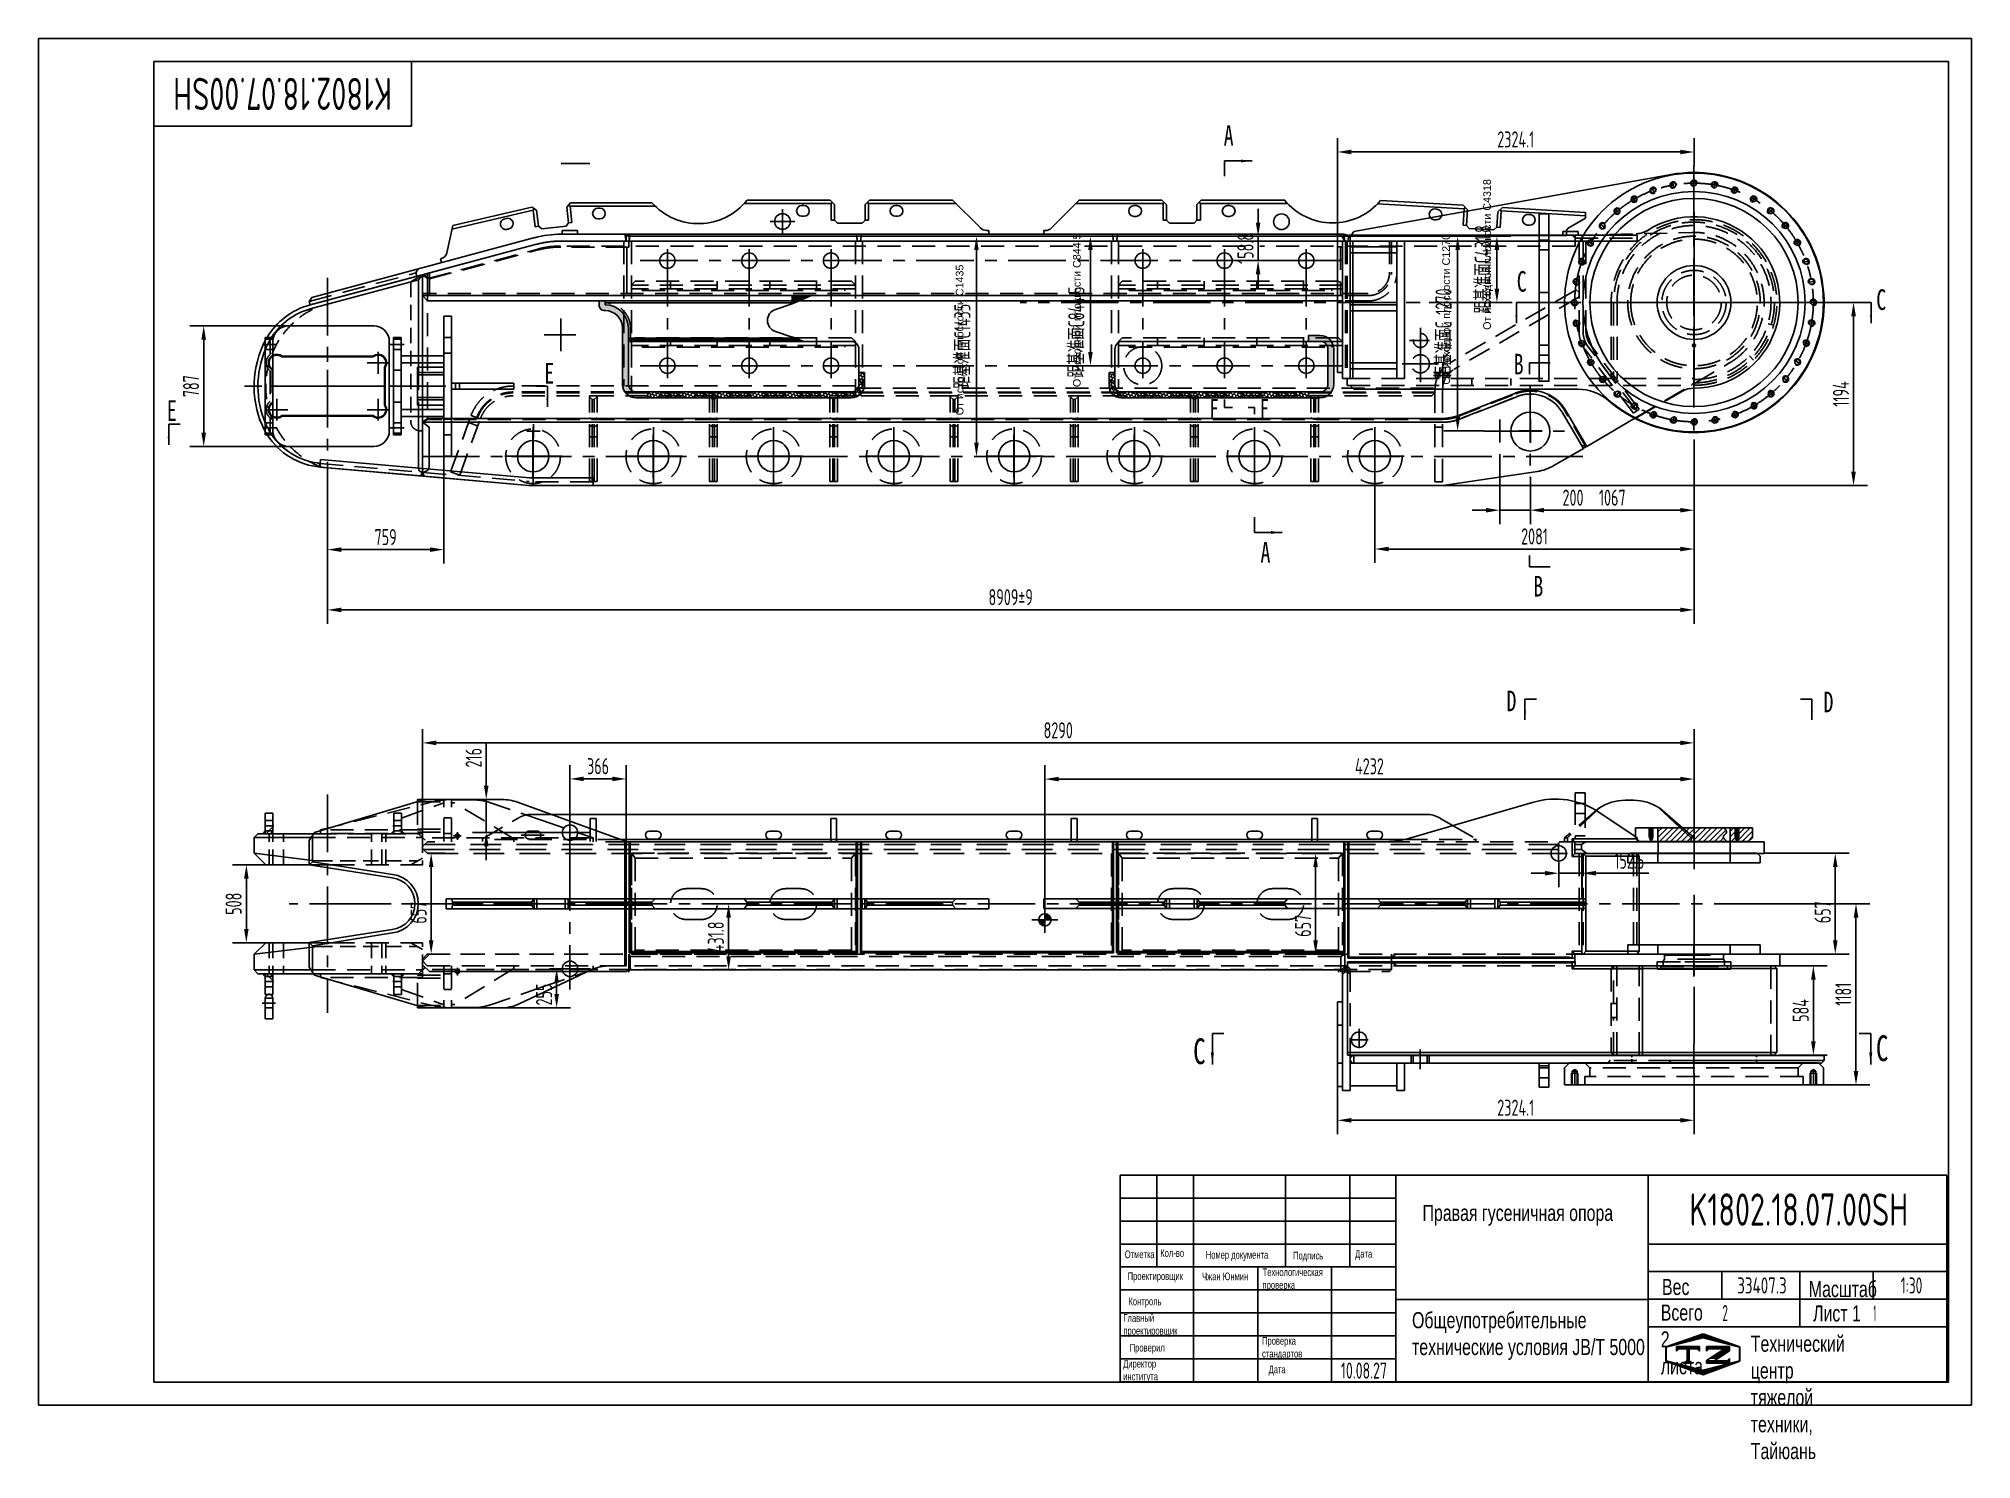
# Model space of a CAD drawing. Header units: millimetres. Extents: x 0 to 12600, y -354 to 8910.
import ezdxf
from ezdxf.enums import TextEntityAlignment as Align

# ---------------------------------------------------------------- set-up
doc = ezdxf.new("R2010")
doc.units = ezdxf.units.MM
doc.header["$LTSCALE"] = 300
doc.linetypes.add('F', pattern=[0.75, 0.5, -0.25])
doc.linetypes.add('G', pattern=[2, 1.25, -0.25, 0.25, -0.25])
for name, color, linetype in [('01', 7, 'Continuous'), ('02', 1, 'Continuous'), ('04', 2, 'F'), ('05', 4, 'G'), ('08', 1, 'Continuous'), ('11', 3, 'Continuous'), ('THICK', 7, 'Continuous')]:
    doc.layers.add(name, color=color, linetype=linetype)
doc.styles.get("Standard").update_dxf_attribs({"font": 'isocp', "width": 0.707, "bigfont": 'intecad.shx'})
doc.dimstyles.new('INTE', dxfattribs={"dimscale": 30, "dimtxt": 3.5, "dimasz": 3, "dimexe": 3, "dimexo": 0, "dimgap": 1, "dimtad": 1, "dimdec": 3, "dimdsep": 46, "dimtxsty": 'Standard', "dimcen": 0, "dimclrd": 1, "dimclre": 1, "dimclrt": 3, "dimaunit": 1, "dimadec": 0, "dimazin": 0, "dimtfac": 1, "dimtdec": 3, "dimtmove": 0, "dimatfit": 0, "dimfxl": 1, "dimarcsym": 0})
pattern_1 = [(45, (271.706, 3670.339), (-14.36841, 14.36841), []), (135, (271.706, 3670.339), (-21.552615, 7.184205), [20.32, -20.32])]

msp = doc.modelspace()

# ---------------------------------------------------------------- texts
at = {"layer": '11', "width": 0.696129}
msp.add_text('K1802.18.07.00SH', height=210, rotation=180, dxfattribs=at).set_placement((2303.0272, 8655), (876.9728, 8655), align=Align.FIT)
at = {"layer": '11'}
for s, height, width, p, p2 in [('K1802.18.07.00SH', 210, 0.696129, (10761.9728, 1170), (12188.0272, 1170)), ('33407.3', 105, 0.683388, (11073.8573, 727.5), (11396.1427, 727.5)), ('1:30', 105, 0.655288, (12139.4475, 727.5), (12280.5525, 727.5)), ('2', 105, 0.562593, (10976.9812, 547.5), (11013.0188, 547.5)), ('1', 105, 0.404, (11962.5765, 547.5), (11977.4235, 547.5)), ('10.08.27', 105, 0.642055, (8490, 172.5), (8790, 172.5))]:
    msp.add_text(s, height=height, dxfattribs=dict(at, width=width)).set_placement(p, p2, align=Align.FIT)
at = {"layer": '11', "color": 3, "linetype": 'Continuous'}
for s, insert, char_height, width, attachment_point in [('{\\f黑体|b0|i0|c134|p2;A}', (7725.7898, 8345.6805), 134.4, 77.534, 1), ('{\\f黑体|b0|i0|c134|p2;C}', (9636.5792, 7257.6113), 134.4, 77.534, 7), ('{\\f黑体|b0|i0|c134|p2;C}', (11980.1435, 7138.8922), 134.4, 77.534, 7), ('{\\f黑体|b0|i0|c134|p2;B}', (9616.3328, 6720.4125), 134.4, 77.534, 7), ('{\\f黑体|b0|i0|c134|p2;E}', (3296.406, 6795.6307), 134.4, 77.534, 1), ('{\\f黑体|b0|i0|c134|p2;E}', (836.2678, 6552.1581), 134.4, 77.534, 1), ('{\\f黑体|b0|i0|c134|p2;F}', (7633.7955, 6559.5505), 120.96, 69.78024, 1), ('{\\f黑体|b0|i0|c134|p2;F}', (7962.498, 6559.5505), 120.96, 69.78024, 1), ('{\\f黑体|b0|i0|c134|p2;A}', (7965.9265, 5627.5538), 134.4, 77.534, 1), ('{\\f黑体|b0|i0|c134|p2;B}', (9744.7038, 5406.5836), 134.4, 77.534, 1), ('{\\f黑体|b0|i0|c134|p2;D}', (9569.0565, 4658.6831), 134.4, 77.534, 1), ('{\\f黑体|b0|i0|c134|p2;D}', (11635.9083, 4651.9491), 134.4, 77.534, 1), ('{\\f黑体|b0|i0|c134|p2;C}', (7526.901, 2391.5406), 168, 96.917, 1), ('{\\f黑体|b0|i0|c134|p2;C}', (11978.2995, 2411.0882), 168, 96.917, 1)]:
    msp.add_mtext(s, dxfattribs=dict(at, insert=insert, char_height=char_height, width=width, attachment_point=attachment_point))
at = {"layer": '11', "char_height": 50, "attachment_point": 1, "rotation": 90}
for s, insert in [('{\\fArial|b0|i0|c204|p34;\\W1;От исходной плоскости С\\fArial|b0|i0|c0|p34;4318}', (9417.6958, 7011.0759)), ('{\\fArial|b0|i0|c204|p34;\\W1;От исходной плоскости С\\fArial|b0|i0|c0|p34;844.\\fArial|b0|i0|c204|p34;5}', (6743.2666, 6637.8139)), ('{\\fArial|b0|i0|c204|p34;\\W1;От исходной плоскости С1\\fArial|b0|i0|c0|p34;270}', (9150.5494, 6653.7703)), ('{\\fArial|b0|i0|c204|p34;\\W1;От исходной плоскости С1435}', (5979.0649, 6453.7286))]:
    msp.add_mtext(s, dxfattribs=dict(at, insert=insert))
at = {"layer": '11', "attachment_point": 1}
for s, insert, char_height in [('{\\fArial|b0|i0|c204|p34;Правая гусеничная опора}', (9022.0796, 1305.6314), 105), ('{\\fArial|b0|i0|c204|p34;\\C0;Отметка}', (7080.8293, 1008.0371), 50), ('{\\fArial|b0|i0|c204|p34;\\C0;Кол-во}', (7312.2956, 1016.6025), 50), ('{\\fArial|b0|i0|c204|p34;\\C0;Дата}', (8582.7885, 1011.4632), 50), ('{\\fArial|b0|i0|c204|p34;\\C0;Номер документа}', (7608.9154, 1004.6109), 50), ('{\\fArial|b0|i0|c204|p34;\\C0;Технологическая\\Pпроверка}', (7979.2615, 891.5471), 50), ('{\\fArial|b0|i0|c204|p34;\\C0;Подпись}', (8178.1511, 999.4716), 50), ('{\\fArial|b0|i0|c204|p34;\\C0;Проектировщик}', (7099.6896, 865.8507), 50), ('{\\fArial|b0|i0|c204|p34;\\C0;Чжан Юнмин}', (7584.9115, 864.1377), 50), ('{\\fArial|b0|i0|c204|p34;\\C0;Вес}', (10583.485, 822.8947), 105), ('{\\fArial|b0|i0|c204|p34;\\C0;Масштаб}', (11540.4432, 809.1965), 105), ('{\\fArial|b0|i0|c204|p34;\\C0;Контроль}', (7104.7772, 700.7352), 50), ('{\\fArial|b0|i0|c204|p34;\\C0;Лист 1}', (11567.8632, 650.2975), 105), ('{\\fArial|b0|i0|c204|p34;\\C0;Главный\\Pпроектировщик}', (7072.2005, 592.8107), 50), ('{\\fArial|b0|i0|c204|p34;\\C0;Общеупотребительные\\Pтехнические условия \\fArial|b0|i0|c0|p34;JB/T 5000}', (8953.5337, 606.2053), 105), ('{\\fArial|b0|i0|c204|p34;\\C0;Проверил}', (7113.35, 399.2317), 50), ('{\\fArial|b0|i0|c204|p34;\\C0;Директор\\Pинститута}', (7070.4859, 294.7333), 50), ('{\\fArial|b0|i0|c204|p34;\\C0;Дата}', (8018.6404, 257.0454), 50)]:
    msp.add_mtext(s, dxfattribs=dict(at, insert=insert, char_height=char_height))
for s, insert, char_height, width in [('{\\fArial|b0|i0|c204|p34;\\C0;Всего 2 листа}', (10575.2591, 655.7768), 105, 5.483991), ('{\\fArial|b0|i0|c204|p34;\\C0;Проверка\\Pстандартов}', (7975.7763, 443.772), 50, 3.429112), ('{\\fArial|b0|i0|c204|p34;\\C0;Технический центр\\Pтяжелой техники, Тайюань}', (11162.0471, 452.7144), 105, 2.74204)]:
    msp.add_mtext(s, dxfattribs=dict(at, insert=insert, char_height=char_height, width=width))

# ---------------------------------------------------------------- blocks, each defined once
blk = doc.blocks.new('qw34twqtwqt')
at = {"ltscale": 1.333333}
blk.add_line((-13536, 13788), (-13536, 13712), dxfattribs=at)
at = {"layer": '01'}
for p, q in [((-12379, 13788), (-13536, 13788)), ((-12374, 13712), (-13536, 13712))]:
    blk.add_line(p, q, dxfattribs=at)
at = {"layer": '01', "color": 7, "linetype": 'Continuous', "ltscale": 1.333333}
blk.add_line((-6109, 13712), (-11147, 13712), dxfattribs=at)
at = {"layer": '04', "color": 2, "linetype": 'F', "ltscale": 1.333333}
for p, q in [((-13314, 13712), (-13314, 13788)), ((-12844, 13712), (-12844, 13788)), ((-4821, 13788), (-12379, 13788)), ((-12345, 13763), (-12379, 13788)), ((-12345, 13731), (-12345, 13763)), ((-4796, 13763), (-12303, 13763)), ((-4821, 13788), (-4789, 13756)), ((-4789, 13744), (-4821, 13712)), ((-4789, 13756), (-4789, 13744)), ((-12374, 13712), (-12345, 13731)), ((-4802, 13731), (-12303, 13731))]:
    blk.add_line(p, q, dxfattribs=at)
at = {"layer": '04', "color": 2, "linetype": 'F'}
for p, q in [((-12345, 13763), (-12303, 13763)), ((-12303, 13731), (-12345, 13731)), ((-11075, 13712), (-12303, 13712)), ((-5982, 13712), (-6109, 13712)), ((-4869, 13712), (-4821, 13712))]:
    blk.add_line(p, q, dxfattribs=at)
at = {"layer": '05', "ltscale": 1.333333}
blk.add_line((-13079, 13646), (-13079, 13857), dxfattribs=at)
blk = doc.blocks.new('*D6')
at = {"layer": '08', "color": 1, "lineweight": -2}
for p, q in [((2534, 3598), (2649, 3598)), ((2559, 3031), (2559, 3508)), ((2534, 2941), (2649, 2941))]:
    blk.add_line(p, q, dxfattribs=at)
at = {"layer": '08', "color": 1}
for points in [[(2544, 3508), (2574, 3508), (2559, 3598)], [(2544, 3031), (2574, 3031), (2559, 2941)]]:
    blk.add_solid(points, dxfattribs=at)
at = {"layer": 'Defpoints', "color": 0}
for p in [(2534, 3598), (2559, 3598), (2534, 2941)]:
    blk.add_point(p, dxfattribs=at)
at = {"layer": '08', "color": 3, "insert": (2477, 3211), "char_height": 105, "attachment_point": 5, "rotation": 90}
blk.add_mtext('657', dxfattribs=at)
blk = doc.blocks.new('3t35w3tr23')
for p, q in [((2254, 6692), (2270, 6708)), ((3334, 6692), (2254, 6692)), ((2254, 6143), (2254, 6692)), ((3318, 6708), (2270, 6708)), ((3334, 6143), (2254, 6143)), ((2270, 6127), (2254, 6143)), ((3318, 6127), (3334, 6143))]:
    blk.add_line(p, q)
at = {"layer": '04', "color": 2, "linetype": 'F'}
for p, q in [((2292, 6127), (2292, 6708)), ((3296, 6708), (3296, 6127)), ((3318, 6708), (3318, 6464)), ((3318, 6708), (3334, 6692)), ((3334, 6143), (3334, 6692)), ((3334, 6464), (3296, 6464)), ((3334, 6372), (3296, 6372)), ((3318, 6372), (3318, 6127))]:
    blk.add_line(p, q, dxfattribs=at)
blk = doc.blocks.new('wqtwqwqrwq')
for p, q in [((-6122, 6359), (-6106, 6375)), ((-6122, 6359), (-5127, 6359)), ((-6122, 6359), (-6122, 6325)), ((-6122, 6325), (-3032, 6325)), ((-6106, 6375), (-3032, 6375)), ((-5115, 6375), (-5115, 6371)), ((-3057, 6375), (-3057, 6325)), ((-3032, 6375), (-3032, 6325))]:
    blk.add_line(p, q)
blk.add_arc((-5127, 6371), 12, 270, 0)
at = {"layer": '04', "color": 2, "linetype": 'F'}
for p, q in [((-5681, 6353), (-5681, 6375)), ((-5681, 6325), (-5681, 6337)), ((-4868, 6350), (-4868, 6375)), ((-4868, 6325), (-4868, 6336)), ((-4718, 6371), (-4718, 6375)), ((-3051, 6375), (-3032, 6356)), ((-3051, 6325), (-3032, 6344))]:
    blk.add_line(p, q, dxfattribs=at)
at = {"layer": '04'}
for p, q in [((-5127, 6359), (-4730, 6359)), ((-3548, 6325), (-3548, 6375)), ((-3535, 6325), (-3535, 6375)), ((-3443, 6325), (-3443, 6375)), ((-3430, 6325), (-3430, 6375))]:
    blk.add_line(p, q, dxfattribs=at)
at = {"layer": '04', "color": 2, "linetype": 'F'}
blk.add_arc((-4730, 6371), 12, 270, 0, dxfattribs=at)
at = {"layer": '05', "color": 4, "linetype": 'G'}
for p, q in [((-5274, 6443), (-5274, 6253)), ((-3489, 6286), (-3489, 6415))]:
    blk.add_line(p, q, dxfattribs=at)
blk = doc.blocks.new('*D32')
at = {"layer": '08', "color": 1, "lineweight": -2}
for p, q in [((11249, 3598), (11803, 3598)), ((11713, 3508), (11713, 3031)), ((11267, 2941), (11803, 2941))]:
    blk.add_line(p, q, dxfattribs=at)
at = {"layer": '08', "color": 1}
for points in [[(11698, 3508), (11728, 3508), (11713, 3598)], [(11698, 3031), (11728, 3031), (11713, 2941)]]:
    blk.add_solid(points, dxfattribs=at)
at = {"layer": 'Defpoints', "color": 0}
for p in [(11249, 3598), (11267, 2941), (11713, 2941)]:
    blk.add_point(p, dxfattribs=at)
at = {"layer": '08', "color": 3, "insert": (11631, 3214), "char_height": 105, "attachment_point": 5, "rotation": 90}
blk.add_mtext('657', dxfattribs=at)
blk = doc.blocks.new('*D50')
at = {"layer": '08', "color": 1, "lineweight": -2}
for p, q in [((11345, 2865), (11660, 2865)), ((11570, 2371), (11570, 2775)), ((11345, 2281), (11660, 2281))]:
    blk.add_line(p, q, dxfattribs=at)
at = {"layer": '08', "color": 1}
for points in [[(11555, 2775), (11585, 2775), (11570, 2865)], [(11555, 2371), (11585, 2371), (11570, 2281)]]:
    blk.add_solid(points, dxfattribs=at)
at = {"layer": 'Defpoints', "color": 0}
for p in [(11345, 2865), (11570, 2865), (11345, 2281)]:
    blk.add_point(p, dxfattribs=at)
at = {"layer": '08', "color": 3, "insert": (11488, 2573), "char_height": 105, "attachment_point": 5, "rotation": 90}
blk.add_mtext('584', dxfattribs=at)
blk = doc.blocks.new('*D51')
at = {"layer": '08', "color": 1, "lineweight": -2}
for p, q in [((11298, 3269), (11938, 3269)), ((11848, 2178), (11848, 3179)), ((11637, 2088), (11938, 2088))]:
    blk.add_line(p, q, dxfattribs=at)
at = {"layer": '08', "color": 1}
for points in [[(11833, 3179), (11863, 3179), (11848, 3269)], [(11833, 2178), (11863, 2178), (11848, 2088)]]:
    blk.add_solid(points, dxfattribs=at)
at = {"layer": 'Defpoints', "color": 0}
for p in [(11298, 3269), (11848, 3269), (11637, 2088)]:
    blk.add_point(p, dxfattribs=at)
at = {"layer": '08', "color": 3, "insert": (11765, 2679), "char_height": 105, "attachment_point": 5, "rotation": 90}
blk.add_mtext('1181', dxfattribs=at)
blk = doc.blocks.new('*D55')
at = {"layer": '02', "color": 1, "linetype": 'Continuous', "lineweight": -2}
for p, q in [((2502, 3701), (2502, 4408)), ((10702, 4318), (2592, 4318)), ((10792, 3806), (10792, 4408))]:
    blk.add_line(p, q, dxfattribs=at)
at = {"layer": '02', "color": 1, "linetype": 'Continuous'}
for points in [[(2592, 4333), (2592, 4303), (2502, 4318)], [(10702, 4333), (10702, 4303), (10792, 4318)]]:
    blk.add_solid(points, dxfattribs=at)
at = {"layer": 'Defpoints', "color": 0, "linetype": 'Continuous'}
for p in [(2502, 4318), (10792, 3806), (2502, 3701)]:
    blk.add_point(p, dxfattribs=at)
at = {"layer": '02', "color": 3, "linetype": 'Continuous', "insert": (6647, 4400), "char_height": 105, "attachment_point": 5}
blk.add_mtext('8290', dxfattribs=at)
blk = doc.blocks.new('qw3werwwaeewwrwrwer')
at = {"layer": '02', "linetype": 'Continuous'}
for points in [[(14454, 8341), (14473, 8341), (14473, 8322)], [(14542, 8341), (14523, 8341), (14523, 8322)], [(15311, 8341), (15311, 8322), (15330, 8341)], [(15380, 8341), (15361, 8341), (15361, 8322)]]:
    blk.add_hatch(color=1, dxfattribs=at).paths.add_polyline_path(points)
at = {"ltscale": 0.666667}
for p, q in [((15358, 8544), (14930, 8544)), ((15434, 8468), (15052, 8515)), ((15434, 8468), (15358, 8544)), ((15434, 8366), (15434, 8468))]:
    blk.add_line(p, q, dxfattribs=at)
for p, q in [((15330, 8341), (15311, 8322)), ((15311, 8322), (15311, 8207)), ((15330, 8341), (15361, 8341)), ((15361, 8341), (15361, 8207)), ((15311, 8207), (15361, 8207))]:
    blk.add_line(p, q)
at = {"layer": '01', "color": 7, "linetype": 'Continuous'}
blk.add_line((15409, 8341), (15045, 8341), dxfattribs=at)
at = {"layer": '01'}
for q in [(15052, 8366), (15409, 8341)]:
    blk.add_line((15434, 8366), q, dxfattribs=at)
at = {"layer": '02', "color": 1, "linetype": 'Continuous'}
for p, q in [((14473, 8322), (14454, 8341)), ((14523, 8322), (14542, 8341)), ((15311, 8322), (15311, 8341)), ((15361, 8322), (15380, 8341))]:
    blk.add_line(p, q, dxfattribs=at)
at = {"layer": '04', "color": 2, "linetype": 'F', "ltscale": 0.666667}
for p, q in [((14336, 8366), (14336, 8544)), ((14412, 8544), (14336, 8500)), ((15023, 8519), (14369, 8519)), ((14575, 8544), (14575, 8341)), ((14600, 8544), (14600, 8341)), ((14668, 8544), (14668, 8341)), ((15243, 8544), (15243, 8341)), ((15311, 8544), (15311, 8341)), ((15336, 8544), (15336, 8341))]:
    blk.add_line(p, q, dxfattribs=at)
at = {"layer": '04', "color": 2, "linetype": 'F'}
for p, q in [((14930, 8544), (14336, 8544)), ((15023, 8519), (15052, 8515)), ((14336, 8366), (14361, 8341)), ((15052, 8366), (14336, 8366)), ((15045, 8341), (14361, 8341)), ((14473, 8341), (14523, 8341)), ((14473, 8341), (14473, 8207)), ((14523, 8323), (14473, 8323)), ((14523, 8341), (14523, 8207)), ((15355, 8341), (15311, 8297)), ((15361, 8323), (15313, 8323)), ((14523, 8256), (14473, 8256)), ((14473, 8207), (14523, 8207)), ((15361, 8256), (15311, 8256))]:
    blk.add_line(p, q, dxfattribs=at)
at = {"layer": '05', "color": 4, "linetype": 'G'}
for p, q in [((14529, 8290), (14469, 8290)), ((15367, 8290), (15306, 8290))]:
    blk.add_line(p, q, dxfattribs=at)
blk = doc.blocks.new('erwedfrrfrf')
for p, q in [((3638, 6904), (1949, 6904)), ((1949, 6904), (1949, 6793)), ((3638, 6904), (3638, 6793)), ((1949, 6793), (1981, 6761)), ((3606, 6761), (1981, 6761)), ((3638, 6793), (3606, 6761))]:
    blk.add_line(p, q)
at = {"layer": '04', "color": 2, "linetype": 'F'}
for p, q in [((2082, 6904), (2082, 6850)), ((2082, 6850), (3505, 6850)), ((2114, 6793), (2114, 6850)), ((3473, 6793), (3473, 6850)), ((3505, 6904), (3505, 6850)), ((2114, 6793), (2082, 6761)), ((2114, 6793), (3473, 6793)), ((3473, 6793), (3505, 6761))]:
    blk.add_line(p, q, dxfattribs=at)
blk = doc.blocks.new('w5wrwtwtwetwtwtw')
for p, q in [((2362, 5455), (3226, 5455)), ((2362, 5455), (2362, 5413)), ((3226, 5455), (3226, 5413)), ((2362, 5413), (2381, 5394)), ((3207, 5394), (2381, 5394)), ((3226, 5413), (3207, 5394))]:
    blk.add_line(p, q)
at = {"layer": '04', "color": 2, "linetype": 'F'}
for p, q in [((2559, 5394), (2559, 5455)), ((3029, 5394), (3029, 5455))]:
    blk.add_line(p, q, dxfattribs=at)
blk = doc.blocks.new('WEWETRW4T')
for p, q in [((-2707, 5797), (-7816, 5797)), ((-8132, 5706), (-8046, 5656)), ((-7597, 5793), (-7647, 5793)), ((-7597, 5741), (-7647, 5741)), ((-6813, 5793), (-6863, 5793)), ((-6813, 5741), (-6863, 5741)), ((-6029, 5793), (-6079, 5793)), ((-6029, 5741), (-6079, 5741)), ((-5245, 5793), (-5295, 5793)), ((-5245, 5741), (-5295, 5741)), ((-4461, 5793), (-4511, 5793)), ((-4461, 5741), (-4511, 5741)), ((-4461, 5741), (-4511, 5741)), ((-3677, 5793), (-3727, 5793)), ((-3677, 5741), (-3727, 5741)), ((-2893, 5793), (-2943, 5793)), ((-2893, 5741), (-2943, 5741)), ((-2253, 5632), (-7957, 5632))]:
    blk.add_line(p, q)
for centre, radius, start, end in [((-7647, 5767), 26, 90, 270), ((-7597, 5767), 26, 270, 90), ((-6863, 5767), 26, 90, 270), ((-6813, 5767), 26, 270, 90), ((-6079, 5767), 26, 90, 270), ((-6029, 5767), 26, 270, 90), ((-5295, 5767), 26, 90, 270), ((-5245, 5767), 26, 270, 90), ((-4511, 5767), 26, 90, 270), ((-4461, 5767), 26, 270, 90), ((-3727, 5767), 26, 90, 270), ((-3677, 5767), 26, 270, 90), ((-2943, 5767), 26, 90, 270), ((-2893, 5767), 26, 270, 90), ((-7957, 5810), 178, 240, 270)]:
    blk.add_arc(centre, radius, start, end)
at = {"layer": '04', "color": 2, "linetype": 'F'}
for p, q in [((-8281, 5810), (-8281, 5791)), ((-7816, 5797), (-8281, 5797)), ((-2707, 5797), (-1804, 5797)), ((-1804, 5810), (-1804, 5791)), ((-8132, 5706), (-8281, 5791)), ((-2109, 5793), (-2159, 5793)), ((-2109, 5741), (-2159, 5741)), ((-1804, 5791), (-2038, 5656)), ((-2253, 5632), (-2127, 5632))]:
    blk.add_line(p, q, dxfattribs=at)
for centre, radius, start, end in [((-2159, 5767), 26, 90, 270), ((-2109, 5767), 26, 270, 90), ((-2127, 5810), 178, 270, 300)]:
    blk.add_arc(centre, radius, start, end, dxfattribs=at)
at = {"layer": '05', "color": 4, "linetype": 'G'}
blk.add_line((-2206, 5767), (-2056, 5767), dxfattribs=at)
blk = doc.blocks.new('eew')
at = {"layer": '01'}
for p, q in [((17928, 13044), (21466, 13044)), ((17928, 13044), (17928, 12980)), ((17928, 12980), (21466, 12980)), ((18166, 13022), (18144, 13044)), ((18166, 13002), (18144, 12980)), ((18166, 13022), (18721, 13022)), ((18166, 13022), (18166, 13002)), ((18166, 13002), (18721, 13002)), ((18734, 13044), (18721, 13022)), ((18721, 13022), (18721, 13002)), ((18721, 13002), (18734, 12980)), ((18735, 13044), (18933, 13044)), ((18736, 13044), (18736, 12980)), ((18754, 12980), (18754, 13044)), ((18916, 12980), (18916, 13044)), ((18934, 13044), (18934, 12980)), ((18935, 13044), (18949, 13022)), ((18949, 13002), (18935, 12980)), ((18949, 13022), (19505, 13022)), ((18949, 13022), (18949, 13002)), ((18949, 13002), (19505, 13002)), ((19524, 13044), (19505, 13022)), ((19505, 13022), (19505, 13002)), ((19505, 13002), (19524, 12980)), ((20104, 13044), (20125, 13022)), ((20125, 13002), (20104, 12980)), ((20125, 13022), (20657, 13022)), ((20125, 13022), (20125, 13002)), ((20125, 13002), (20657, 13002)), ((20657, 13044), (20880, 13044)), ((20670, 13044), (20657, 13022)), ((20657, 13022), (20657, 13002)), ((20657, 13002), (20670, 12980)), ((20671, 13044), (20671, 12980)), ((20690, 12980), (20690, 13044)), ((20874, 12980), (20874, 13044)), ((20893, 13044), (20893, 12980)), ((20894, 13044), (20908, 13022)), ((20908, 13002), (20894, 12980)), ((20908, 13022), (21424, 13022)), ((20908, 13022), (20908, 13002)), ((20908, 13002), (21424, 13002)), ((21429, 13044), (21424, 13022)), ((21424, 13022), (21424, 13002)), ((21424, 13002), (21429, 12980)), ((21466, 13044), (21466, 12980))]:
    blk.add_line(p, q, dxfattribs=at)
blk = doc.blocks.new('qwqqww')
at = {"layer": '01'}
for p, q in [((7327, 13005), (3796, 13005)), ((3796, 13005), (3796, 12941)), ((4353, 12983), (3796, 12983)), ((4367, 13005), (4353, 12983)), ((4353, 12983), (4353, 12963)), ((4368, 13005), (4368, 12941)), ((4579, 13005), (4381, 13005)), ((4386, 12941), (4386, 13005)), ((4546, 12941), (4546, 13005)), ((4565, 13005), (4565, 12941)), ((4566, 13005), (4580, 12983)), ((5132, 12983), (4580, 12983)), ((4580, 12983), (4580, 12963)), ((5151, 13005), (5132, 12983)), ((5132, 12983), (5132, 12963)), ((5738, 13005), (5757, 12983)), ((6313, 12983), (5757, 12983)), ((5757, 12983), (5757, 12963)), ((6327, 13005), (6313, 12983)), ((6313, 12983), (6313, 12963)), ((6328, 13005), (6328, 12941)), ((6527, 13005), (6329, 13005)), ((6347, 12941), (6347, 13005)), ((6508, 12941), (6508, 13005)), ((6527, 13005), (6527, 12941)), ((6528, 13005), (6542, 12983)), ((7096, 12983), (6542, 12983)), ((6542, 12983), (6542, 12963)), ((7096, 12983), (7118, 13005)), ((7096, 12983), (7096, 12963)), ((7327, 13005), (7327, 12941)), ((4353, 12963), (3796, 12963)), ((7327, 12941), (3796, 12941)), ((4353, 12963), (4367, 12941)), ((4580, 12963), (4566, 12941)), ((5132, 12963), (4580, 12963)), ((5132, 12963), (5151, 12941)), ((5757, 12963), (5738, 12941)), ((6313, 12963), (5757, 12963)), ((6313, 12963), (6327, 12941)), ((6542, 12963), (6528, 12941)), ((7096, 12963), (6542, 12963)), ((7096, 12963), (7118, 12941))]:
    blk.add_line(p, q, dxfattribs=at)
blk = doc.blocks.new('3qwqww')
at = {"layer": '01', "color": 7, "linetype": 'Continuous'}
for p, q in [((3167, 6051), (3152, 6032)), ((3152, 6032), (3152, 5413)), ((3498, 5413), (3498, 6032)), ((3167, 5394), (3152, 5413)), ((3498, 5413), (3517, 5394))]:
    blk.add_line(p, q, dxfattribs=at)
at = {"layer": '04', "color": 2, "linetype": 'F'}
for p, q in [((3167, 5394), (3167, 6051)), ((3188, 5394), (3188, 6051))]:
    blk.add_line(p, q, dxfattribs=at)
at = {"layer": '04'}
for p, q in [((3517, 5394), (3517, 6051)), ((3543, 5394), (3543, 6051))]:
    blk.add_line(p, q, dxfattribs=at)
blk = doc.blocks.new('eewwertwtwwe')
for p, q in [((2413, 5293), (2438, 5318)), ((2413, 5228), (2413, 5293)), ((3150, 5318), (2438, 5318)), ((3175, 5293), (3150, 5318)), ((3175, 5228), (3175, 5293)), ((2413, 5228), (3175, 5228))]:
    blk.add_line(p, q)
at = {"layer": '01', "color": 7, "linetype": 'Continuous'}
blk.add_line((2559, 5318), (2559, 5228), dxfattribs=at)
at = {"layer": '04', "color": 2, "linetype": 'F'}
for p, q in [((2794, 5293), (2794, 5318)), ((2813, 5293), (2794, 5293)), ((2813, 5293), (2813, 5318)), ((3029, 5318), (3029, 5228))]:
    blk.add_line(p, q, dxfattribs=at)
blk = doc.blocks.new('e3eeeww')
for p, q in [((988, 819), (1066, 819)), ((988, 819), (988, 755)), ((988, 755), (1045, 755))]:
    blk.add_line(p, q)
at = {"layer": '04', "color": 2, "linetype": 'F'}
for p, q in [((1058, 755), (1058, 819)), ((1066, 819), (1287, 819)), ((1122, 755), (1122, 819)), ((1268, 755), (1268, 819)), ((1045, 755), (1287, 755))]:
    blk.add_line(p, q, dxfattribs=at)
blk = doc.blocks.new('*D126')
at = {"layer": '08', "color": 1, "lineweight": -2}
for p, q in [((3464, 3852), (3464, 4173)), ((3830, 3674), (3830, 4173)), ((3740, 4083), (3554, 4083))]:
    blk.add_line(p, q, dxfattribs=at)
at = {"layer": '08', "color": 1}
for points in [[(3554, 4098), (3554, 4068), (3464, 4083)], [(3740, 4098), (3740, 4068), (3830, 4083)]]:
    blk.add_solid(points, dxfattribs=at)
at = {"layer": 'Defpoints', "color": 0}
for p in [(3464, 4083), (3464, 3852), (3830, 3674)]:
    blk.add_point(p, dxfattribs=at)
at = {"layer": '08', "color": 3, "insert": (3647, 4166), "char_height": 105, "attachment_point": 5}
blk.add_mtext('366', dxfattribs=at)
blk = doc.blocks.new('*D127')
at = {"layer": '08', "color": 1, "lineweight": -2}
for p, q in [((2918, 4039), (2918, 4313)), ((3022, 3949), (2828, 3949)), ((2918, 3733), (2918, 3949)), ((3330, 3733), (2828, 3733)), ((2918, 3643), (2918, 3553))]:
    blk.add_line(p, q, dxfattribs=at)
at = {"layer": '08', "color": 1}
for points in [[(2903, 4039), (2933, 4039), (2918, 3949)], [(2903, 3643), (2933, 3643), (2918, 3733)]]:
    blk.add_solid(points, dxfattribs=at)
at = {"layer": 'Defpoints', "color": 0}
for p in [(2918, 3949), (3022, 3949), (3330, 3733)]:
    blk.add_point(p, dxfattribs=at)
at = {"layer": '08', "color": 3, "insert": (2836, 4221), "char_height": 105, "attachment_point": 5, "rotation": 90}
blk.add_mtext('216', dxfattribs=at)
blk = doc.blocks.new('*D128')
at = {"layer": '08', "color": 1, "lineweight": -2}
for p, q in [((3330, 2845), (3467, 2845)), ((3377, 2755), (3377, 2680)), ((3009, 2590), (3467, 2590))]:
    blk.add_line(p, q, dxfattribs=at)
at = {"layer": '08', "color": 1}
for points in [[(3362, 2755), (3392, 2755), (3377, 2845)], [(3362, 2680), (3392, 2680), (3377, 2590)]]:
    blk.add_solid(points, dxfattribs=at)
at = {"layer": 'Defpoints', "color": 0}
for p in [(3330, 2845), (3009, 2590), (3377, 2590)]:
    blk.add_point(p, dxfattribs=at)
at = {"layer": '08', "color": 3, "insert": (3295, 2677), "char_height": 105, "attachment_point": 5, "rotation": 90}
blk.add_mtext('255', dxfattribs=at)
blk = doc.blocks.new('wqewweew')
at = {"layer": '04', "color": 2, "linetype": 'F'}
for p, q in [((12504, 7933), (12504, 7914)), ((12504, 7914), (12891, 7679)), ((12910, 7933), (12910, 7679)), ((12910, 7679), (12891, 7679))]:
    blk.add_line(p, q, dxfattribs=at)
blk.add_circle((12872, 7895), 13, dxfattribs=at)
at = {"layer": '05', "color": 4, "linetype": 'G'}
for p, q in [((12847, 7895), (12897, 7895)), ((12872, 7920), (12872, 7870))]:
    blk.add_line(p, q, dxfattribs=at)
blk = doc.blocks.new('*D135')
at = {"layer": '08', "color": 1, "lineweight": -2}
for p, q in [((1480, 3523), (1264, 3523)), ((1354, 3105), (1354, 3433)), ((1480, 3015), (1264, 3015))]:
    blk.add_line(p, q, dxfattribs=at)
at = {"layer": '08', "color": 1}
for points in [[(1339, 3433), (1369, 3433), (1354, 3523)], [(1339, 3105), (1369, 3105), (1354, 3015)]]:
    blk.add_solid(points, dxfattribs=at)
at = {"layer": 'Defpoints', "color": 0}
for p in [(1354, 3523), (1480, 3523), (1480, 3015)]:
    blk.add_point(p, dxfattribs=at)
at = {"layer": '08', "color": 3, "insert": (1271, 3269), "char_height": 105, "attachment_point": 5, "rotation": 90}
blk.add_mtext('508', dxfattribs=at)
blk = doc.blocks.new('wewweww')
at = {"layer": '01'}
blk.add_line((10894, 5043), (10944, 5043), dxfattribs=at)
at = {"layer": '04', "color": 2, "linetype": 'F'}
for p, q in [((10894, 5318), (10894, 5043)), ((10944, 5318), (10944, 5043)), ((10894, 5265), (10944, 5265)), ((10894, 5163), (10944, 5163))]:
    blk.add_line(p, q, dxfattribs=at)
blk = doc.blocks.new('wwewew')
at = {"layer": '04', "color": 2, "linetype": 'F'}
for p, q in [((20219, 6265), (20566, 6384)), ((20665, 6400), (20847, 6400)), ((21667, 6204), (20920, 6391)), ((20219, 6265), (19890, 6152)), ((21003, 6204), (21667, 6204)), ((21003, 6127), (21003, 6204)), ((21003, 6180), (21667, 6180)), ((21667, 6179), (21667, 6204)), ((19890, 6152), (21003, 6152)), ((19890, 6127), (19890, 6152))]:
    blk.add_line(p, q, dxfattribs=at)
for centre, start, end in [((20665, 6095), 90, 108.903), ((20847, 6095), 76.0791, 90)]:
    blk.add_arc(centre, 305, start, end, dxfattribs=at)
blk = doc.blocks.new('erw')
for p, q in [((4245, 6887), (4403, 6887)), ((4245, 6887), (4245, 6823)), ((4245, 6823), (4403, 6823)), ((4264, 6823), (4264, 6887)), ((4403, 6887), (4403, 6823))]:
    blk.add_line(p, q)
at = {"layer": '04', "color": 2, "linetype": 'F'}
for p, q in [((4277, 6823), (4277, 6887)), ((4341, 6823), (4341, 6887))]:
    blk.add_line(p, q, dxfattribs=at)
blk = doc.blocks.new('A$C458C32FF')
for p, q in [((0, 1651), (372, 1651)), ((0, 0), (0, 1651)), ((0, 1643), (372, 1643)), ((436, 1651), (724, 1651)), ((436, 1643), (716, 1643)), ((716, 1643), (724, 1651)), ((716, 1643), (716, 8)), ((724, 1651), (724, 0)), ((0, 8), (372, 8)), ((436, 8), (716, 8)), ((716, 8), (724, 0)), ((372, 0), (0, 0)), ((724, 0), (436, 0))]:
    blk.add_line(p, q)
at = {"layer": '04', "color": 2, "linetype": 'F'}
for p, q in [((372, 1651), (436, 1651)), ((436, 1643), (372, 1643)), ((436, 8), (372, 8)), ((436, 0), (372, 0))]:
    blk.add_line(p, q, dxfattribs=at)
blk = doc.blocks.new('*D186')
at = {"layer": '08', "color": 1, "lineweight": -2}
for p, q in [((10792, 2163), (10792, 1767)), ((8468, 2077), (8468, 1767)), ((10702, 1857), (8558, 1857))]:
    blk.add_line(p, q, dxfattribs=at)
at = {"layer": '08', "color": 1}
for points in [[(8558, 1872), (8558, 1842), (8468, 1857)], [(10702, 1872), (10702, 1842), (10792, 1857)]]:
    blk.add_solid(points, dxfattribs=at)
at = {"layer": 'Defpoints', "color": 0}
for p in [(10792, 2163), (8468, 2077), (8468, 1857)]:
    blk.add_point(p, dxfattribs=at)
at = {"layer": '08', "color": 3, "insert": (9630, 1939), "char_height": 105, "attachment_point": 5}
blk.add_mtext('2324.1', dxfattribs=at)
blk = doc.blocks.new('*D187')
at = {"layer": '08', "color": 1, "lineweight": -2}
for p, q in [((4523, 3269), (4408, 3269)), ((4498, 2927), (4498, 3179)), ((4547, 2837), (4408, 2837))]:
    blk.add_line(p, q, dxfattribs=at)
at = {"layer": '08', "color": 1}
for points in [[(4483, 3179), (4513, 3179), (4498, 3269)], [(4483, 2927), (4513, 2927), (4498, 2837)]]:
    blk.add_solid(points, dxfattribs=at)
at = {"layer": 'Defpoints', "color": 0}
for p in [(4498, 3269), (4523, 3269), (4547, 2837)]:
    blk.add_point(p, dxfattribs=at)
at = {"layer": '08', "color": 3, "insert": (4415, 3053), "char_height": 105, "attachment_point": 5, "rotation": 90}
blk.add_mtext('431.8', dxfattribs=at)
blk = doc.blocks.new('wqwewwrewwrewer')
for p, q in [((6633, 3542), (5152, 3542)), ((5152, 3515), (5152, 3542)), ((5171, 3496), (5171, 3542)), ((5192, 3536), (5171, 3542)), ((6626, 3536), (5192, 3536)), ((6626, 3536), (6633, 3542)), ((6626, 3220), (6626, 3536)), ((6633, 3542), (6633, 3220)), ((5106, 3515), (5106, 3220)), ((5106, 3515), (5152, 3515)), ((5171, 3496), (5106, 3496)), ((5152, 3515), (5171, 3496)), ((5106, 3156), (5106, 2861)), ((6626, 2783), (6626, 3156)), ((6633, 3156), (6633, 2783)), ((5152, 2783), (4747, 2783)), ((4747, 2758), (4747, 2783)), ((5106, 2880), (5171, 2880)), ((5106, 2861), (5152, 2861)), ((5152, 2861), (5171, 2880)), ((5152, 2861), (5152, 2783)), ((5152, 2783), (5171, 2764)), ((5171, 2880), (5171, 2764)), ((6633, 2783), (6379, 2783)), ((5171, 2764), (4747, 2764)), ((4747, 2758), (4996, 2591)), ((5421, 2525), (6237, 2763))]:
    blk.add_line(p, q)
for centre, start, end in [((6379, 2275), 90, 106.2238), ((5279, 3013), 236.2138, 286.2238)]:
    blk.add_arc(centre, 508, start, end)
at = {"layer": '02', "color": 1, "linetype": 'Continuous'}
for p, q in [((6379, 2783), (6307, 2783)), ((6307, 2783), (6357, 2783))]:
    blk.add_line(p, q, dxfattribs=at)
at = {"layer": '04', "color": 2, "linetype": 'F'}
for p, q in [((6626, 3220), (6626, 3156)), ((6633, 3220), (6633, 3156))]:
    blk.add_line(p, q, dxfattribs=at)
blk = doc.blocks.new('*D190')
at = {"layer": '08', "color": 1, "lineweight": -2}
for p, q in [((8137, 3598), (8415, 3598)), ((8325, 3031), (8325, 3508)), ((8137, 2941), (8415, 2941))]:
    blk.add_line(p, q, dxfattribs=at)
at = {"layer": '08', "color": 1}
for points in [[(8310, 3508), (8340, 3508), (8325, 3598)], [(8310, 3031), (8340, 3031), (8325, 2941)]]:
    blk.add_solid(points, dxfattribs=at)
at = {"layer": 'Defpoints', "color": 0}
for p in [(8137, 3598), (8325, 3598), (8137, 2941)]:
    blk.add_point(p, dxfattribs=at)
at = {"layer": '08', "color": 3, "insert": (8243, 3125), "char_height": 105, "attachment_point": 5, "rotation": 90}
blk.add_mtext('657', dxfattribs=at)
blk = doc.blocks.new('w4w43w')
at = {"layer": '04', "color": 2, "linetype": 'F'}
for p, q in [((-4703, 4915), (-4703, 6375)), ((-4703, 6375), (-4046, 6375)), ((-4671, 6350), (-4703, 6375)), ((-4671, 4940), (-4671, 6350)), ((-4671, 6350), (-4071, 6350)), ((-4071, 6350), (-4046, 6375)), ((-4071, 6350), (-4071, 4940)), ((-4046, 6375), (-4046, 4915)), ((-4473, 5919), (-4473, 6020)), ((-4272, 6020), (-4272, 5919)), ((-4473, 5271), (-4473, 5372)), ((-4272, 5372), (-4272, 5271)), ((-4671, 4940), (-4703, 4915)), ((-4046, 4915), (-4703, 4915)), ((-4071, 4940), (-4671, 4940)), ((-4071, 4940), (-4046, 4915))]:
    blk.add_line(p, q, dxfattribs=at)
for centre, start, end in [((-4372, 6022), 359.0085, 180.9915), ((-4372, 5918), 179.0085, 0.9915), ((-4372, 5374), 359.0085, 180.9915), ((-4372, 5270), 179.0085, 0.9915)]:
    blk.add_arc(centre, 100, start, end, dxfattribs=at)
blk = doc.blocks.new('wwewwe')
at = {"layer": '05'}
blk.add_blockref('w4w43w', (0, 0), dxfattribs=at)
blk = doc.blocks.new('EEEETWWETWEWERT')
for p, q in [((6598, 2765), (8087, 2765)), ((6606, 2757), (6598, 2765)), ((6598, 2478), (6598, 2765)), ((6606, 2757), (8079, 2757)), ((6606, 2478), (6606, 2757)), ((8079, 2757), (8087, 2765)), ((8079, 2478), (8079, 2757)), ((8087, 2765), (8087, 2478)), ((6598, 2041), (6598, 2414)), ((6606, 2041), (6606, 2414)), ((8079, 2041), (8079, 2414)), ((8087, 2414), (8087, 2041)), ((8087, 2041), (6598, 2041))]:
    blk.add_line(p, q)
at = {"layer": '04', "color": 2, "linetype": 'F'}
for p, q in [((6598, 2478), (6598, 2414)), ((6606, 2414), (6606, 2478)), ((8079, 2479), (8079, 2414)), ((8087, 2478), (8087, 2414))]:
    blk.add_line(p, q, dxfattribs=at)
blk = doc.blocks.new('2WQ3322332332')
at = {"layer": '01'}
for p, q in [((4597, 16583), (2673, 16583)), ((2673, 16583), (2673, 16000)), ((4597, 16564), (2673, 16564)), ((4597, 16583), (4597, 15973)), ((2673, 16019), (3132, 16019)), ((3113, 16000), (3132, 16019)), ((3132, 16019), (3132, 15980)), ((2673, 16000), (3113, 16000)), ((3113, 16000), (3113, 15973)), ((3113, 16000), (3113, 15973)), ((3132, 15980), (3113, 15973)), ((4597, 15973), (3113, 15973)), ((4597, 15980), (3132, 15980))]:
    blk.add_line(p, q, dxfattribs=at)
at = {"layer": '04', "color": 2, "linetype": 'F'}
blk.add_line((2695, 16583), (2695, 16000), dxfattribs=at)
blk = doc.blocks.new('weweerww')
for p, q in [((5742, 6847), (5971, 6847)), ((5971, 6797), (5971, 6847)), ((5197, 6797), (5971, 6797))]:
    blk.add_line(p, q)
at = {"layer": '01', "color": 7, "linetype": 'Continuous'}
blk.add_line((5196, 6816), (5215, 6797), dxfattribs=at)
at = {"layer": '04', "color": 2, "linetype": 'F'}
for p, q in [((5158, 6828), (5177, 6847)), ((5158, 6816), (5158, 6828)), ((5158, 6828), (5196, 6828)), ((5177, 6797), (5158, 6816)), ((5158, 6816), (5196, 6816)), ((5177, 6847), (5742, 6847)), ((5196, 6828), (5197, 6829)), ((5196, 6828), (5196, 6816)), ((5197, 6829), (5215, 6847))]:
    blk.add_line(p, q, dxfattribs=at)
at = {"layer": '04'}
blk.add_line((5177, 6797), (5197, 6797), dxfattribs=at)
blk = doc.blocks.new('wqwwwwerrtrrrr')
blk.add_line((2394, -3044), (2394, -3120))
at = {"layer": '01', "color": 7, "linetype": 'Continuous'}
for p, q in [((3728, -3044), (2394, -3044)), ((3729, -3120), (2394, -3120))]:
    blk.add_line(p, q, dxfattribs=at)
at = {"layer": '04', "color": 2, "linetype": 'F'}
for p, q in [((11211, -3044), (3728, -3044)), ((11211, -3120), (3729, -3120)), ((4925, -3069), (4890, -3044)), ((4896, -3120), (4925, -3101)), ((11211, -3044), (11243, -3076)), ((11243, -3088), (11211, -3120)), ((11243, -3076), (11243, -3088))]:
    blk.add_line(p, q, dxfattribs=at)
at = {"layer": '04'}
blk.add_line((4925, -3069), (4925, -3101), dxfattribs=at)
at = {"layer": '05', "color": 4, "linetype": 'G'}
blk.add_line((2953, -3186), (2953, -2975), dxfattribs=at)
blk = doc.blocks.new('e')
at = {"layer": '01', "color": 7, "linetype": 'Continuous'}
for p, q in [((4624, -1866), (4669, -1866)), ((9321, -1866), (10609, -1866))]:
    blk.add_line(p, q, dxfattribs=at)
at = {"layer": '04', "color": 2, "linetype": 'F'}
for p, q in [((4336, -1879), (4349, -1866)), ((4336, -1879), (10622, -1879)), ((4336, -1980), (4336, -1879)), ((10609, -1866), (10654, -1911)), ((4667, -1964), (9300, -1964)), ((9581, -1980), (10609, -1980)), ((10654, -1935), (10609, -1980)), ((10654, -1935), (10654, -1911))]:
    blk.add_line(p, q, dxfattribs=at)
at = {"layer": '04'}
for p, q in [((4624, -1866), (4349, -1866)), ((4641, -1980), (4641, -1866)), ((4667, -1964), (4667, -1879)), ((9300, -1964), (9300, -1879)), ((9308, -1980), (9308, -1877)), ((4641, -1980), (4667, -1964)), ((9300, -1964), (9308, -1980))]:
    blk.add_line(p, q, dxfattribs=at)
blk = doc.blocks.new('qwewqeww')
for p, q in [((34580, 6563), (34131, 6563)), ((35341, 6349), (34652, 6554)), ((33539, 6315), (34008, 6537)), ((35341, 6349), (35376, 6296)), ((35354, 6329), (35354, 6157)), ((33310, 6288), (33310, 5478)), ((33310, 6288), (33416, 6288)), ((33318, 6288), (33318, 5476)), ((35376, 6296), (35376, 6137)), ((35354, 6157), (34833, 6074)), ((35376, 6137), (34836, 6052)), ((35354, 6157), (35376, 6137)), ((35354, 5610), (34833, 5693)), ((35376, 5629), (34836, 5715)), ((35354, 5610), (35376, 5629)), ((35354, 5437), (35354, 5610)), ((35376, 5470), (35376, 5629)), ((34018, 5221), (33310, 5478)), ((35341, 5418), (35376, 5470)), ((35341, 5418), (34652, 5213)), ((34580, 5204), (34118, 5204))]:
    blk.add_line(p, q)
for centre, radius, start, end in [((34131, 6258), 305, 90, 113.881), ((34580, 6258), 305, 76.3183, 90), ((33416, 6593), 305, 270, 293.881), ((34857, 5883), 192, 97.2449, 262.7551), ((34857, 5883), 170, 97.2449, 262.7551), ((34118, 5509), 305, 250.8393, 270), ((34580, 5509), 305, 270, 283.6817)]:
    blk.add_arc(centre, radius, start, end)
at = {"layer": '05', "color": 4, "linetype": 'G'}
blk.add_line((33200, 5883), (35507, 5883), dxfattribs=at)
blk = doc.blocks.new('WEWEWEERT')
at = {"layer": '01', "color": 7, "linetype": 'Continuous'}
for p, q in [((10785, 2504), (10876, 2504)), ((10876, 2504), (10876, 2518))]:
    blk.add_line(p, q, dxfattribs=at)
at = {"layer": '04', "color": 2, "linetype": 'F'}
for p, q in [((10876, 2717), (10704, 2717)), ((10876, 2697), (10704, 2697)), ((10876, 2518), (10876, 2717)), ((10876, 2519), (10704, 2519)), ((10704, 2504), (10785, 2504))]:
    blk.add_line(p, q, dxfattribs=at)
blk = doc.blocks.new('*D197')
at = {"layer": '08', "color": 1, "lineweight": -2}
for p, q in [((9910, 3542), (9910, 3378)), ((10062, 3542), (10062, 3378)), ((9820, 3468), (9730, 3468)), ((9910, 3468), (10062, 3468)), ((10152, 3468), (10498, 3468))]:
    blk.add_line(p, q, dxfattribs=at)
at = {"layer": '08', "color": 1}
for points in [[(9820, 3483), (9820, 3453), (9910, 3468)], [(10152, 3483), (10152, 3453), (10062, 3468)]]:
    blk.add_solid(points, dxfattribs=at)
at = {"layer": 'Defpoints', "color": 0}
for p in [(9910, 3542), (10062, 3542), (10062, 3468)]:
    blk.add_point(p, dxfattribs=at)
at = {"layer": '08', "color": 3, "insert": (10370, 3550), "char_height": 105, "attachment_point": 5}
blk.add_mtext('152.5', dxfattribs=at)
blk = doc.blocks.new('qwerqwer')
at = {"layer": '01'}
for p, q in [((2543, 13184), (2276, 13289)), ((1842, 12952), (1980, 13187)), ((2647, 13143), (2589, 13166)), ((9411, 13122), (2759, 13122)), ((9411, 13122), (9366, 13090)), ((9411, 13122), (9411, 12797)), ((9366, 13090), (9366, 12837)), ((1842, 12952), (2034, 12840)), ((2759, 12709), (2142, 12801)), ((9400, 12770), (8718, 12710)), ((9411, 12797), (9400, 12770)), ((9411, 12797), (9406, 12797)), ((8687, 12709), (2759, 12709))]:
    blk.add_line(p, q, dxfattribs=at)
for centre, radius, start, end in [((2188, 13065), 241, 68.512, 149.5479), ((2759, 13427), 305, 248.512, 270), ((2188, 13103), 305, 239.6844, 261.4749), ((9406, 12837), 40, 180, 270), ((6335, 13065), 356, 270, 275.0015), ((8687, 13065), 356, 270, 275.0015)]:
    blk.add_arc(centre, radius, start, end, dxfattribs=at)
at = {"layer": '02', "color": 1, "linetype": 'Continuous'}
for q in [(9400, 12770), (9411, 12797)]:
    blk.add_line((9411, 12771), q, dxfattribs=at)
at = {"layer": '05'}
for p, q in [((2188, 13366), (2188, 12764)), ((2188, 13145), (2188, 13062)), ((2489, 13065), (1887, 13065)), ((3202, 13043), (3202, 12758)), ((3986, 13043), (3986, 12758)), ((4770, 13043), (4770, 12758)), ((5554, 13043), (5554, 12758)), ((6338, 13043), (6338, 12758)), ((7122, 13043), (7122, 12758)), ((7906, 13043), (7906, 12758)), ((8707, 13065), (8666, 13065)), ((8687, 13085), (8687, 13045)), ((8690, 13065), (8690, 12758)), ((3344, 12900), (3059, 12900)), ((4128, 12900), (3843, 12900)), ((4912, 12900), (4627, 12900)), ((5693, 12900), (5408, 12900)), ((6477, 12900), (6192, 12900)), ((7261, 12900), (6976, 12900)), ((8045, 12900), (7760, 12900)), ((8829, 12900), (8544, 12900))]:
    blk.add_line(p, q, dxfattribs=at)
at = {"layer": '05', "color": 4, "linetype": 'G'}
blk.add_line((9414, 12900), (1845, 12900), dxfattribs=at)
blk = doc.blocks.new('*D209')
at = {"layer": '08', "color": 1, "lineweight": -2}
for p, q in [((10792, 6297), (10792, 5095)), ((1883, 5982), (1883, 5095)), ((10702, 5185), (1973, 5185))]:
    blk.add_line(p, q, dxfattribs=at)
at = {"layer": '08', "color": 1}
for points in [[(1973, 5200), (1973, 5170), (1883, 5185)], [(10702, 5200), (10702, 5170), (10792, 5185)]]:
    blk.add_solid(points, dxfattribs=at)
at = {"layer": 'Defpoints', "color": 0}
for p in [(10792, 6297), (1883, 5982), (1883, 5185)]:
    blk.add_point(p, dxfattribs=at)
at = {"layer": '08', "color": 3, "insert": (6337, 5268), "char_height": 105, "attachment_point": 5}
blk.add_mtext('8909{\\C3;%%p9}', dxfattribs=at)
blk = doc.blocks.new('ewwe')
for p, q in [((2439, 14125), (2413, 14080)), ((2439, 14125), (7072, 14125)), ((7072, 14125), (7080, 14080)), ((2108, 14080), (7525, 14080)), ((8426, 13861), (7683, 14060))]:
    blk.add_line(p, q)
blk.add_arc((7525, 13470), 610, 75.029, 90)
at = {"layer": '04', "color": 2, "linetype": 'F'}
for p, q in [((2121, 14080), (2121, 13877)), ((7080, 14080), (7080, 14042)), ((7080, 14042), (7525, 14042)), ((8381, 13834), (7673, 14023)), ((8381, 13725), (8381, 13873)), ((8426, 13861), (8426, 13725)), ((2260, 13738), (8426, 13738))]:
    blk.add_line(p, q, dxfattribs=at)
at = {"layer": '04'}
blk.add_line((8419, 13863), (8381, 13834), dxfattribs=at)
at = {"layer": '04', "color": 2, "linetype": 'F'}
for centre, radius, start, end in [((7525, 13470), 572, 75.029, 90), ((2260, 13877), 139, 180, 270)]:
    blk.add_arc(centre, radius, start, end, dxfattribs=at)
blk = doc.blocks.new('55555')
at = {"layer": '04', "color": 2, "linetype": 'F'}
for p, q in [((12462, -2662), (8703, -2662)), ((8703, -2693), (8703, -2662)), ((12453, -2687), (8703, -2687)), ((12450, -2693), (8703, -2693)), ((8703, -2693), (8722, -2712)), ((12443, -2712), (8722, -2712)), ((12443, -2712), (12462, -2662))]:
    blk.add_line(p, q, dxfattribs=at)
blk = doc.blocks.new('1q3wwww')
at = {"layer": '01'}
for p, q in [((9065, 13221), (9607, 13253)), ((9065, 13199), (9615, 13231)), ((9607, 13253), (9637, 13225)), ((9615, 13231), (9622, 13239)), ((9615, 13231), (9621, 13123)), ((9835, 13237), (9862, 13267)), ((9835, 13237), (9841, 13136)), ((9857, 13245), (9849, 13252)), ((9857, 13245), (10420, 13277)), ((9857, 13245), (9863, 13137)), ((9862, 13267), (10401, 13298)), ((10034, 13242), (10047, 13243)), ((11007, 13278), (11576, 13278)), ((11026, 13300), (11570, 13300)), ((11398, 13265), (11385, 13265)), ((11570, 13300), (11598, 13272)), ((11576, 13279), (11584, 13286)), ((11576, 13279), (11576, 13171)), ((11598, 13272), (11598, 13170)), ((11796, 13271), (11826, 13300)), ((11796, 13170), (11796, 13271)), ((11818, 13278), (11811, 13286)), ((11818, 13278), (12387, 13278)), ((11818, 13278), (11818, 13170)), ((11826, 13300), (12365, 13300)), ((11995, 13265), (12008, 13265)), ((12365, 13300), (12546, 13120)), ((9438, 13208), (9426, 13207)), ((9430, 13137), (9443, 13138)), ((9643, 13124), (9621, 13123)), ((9637, 13225), (9643, 13124)), ((9643, 13124), (9663, 13107)), ((9663, 13107), (9823, 13116)), ((9823, 13116), (9841, 13136)), ((9863, 13137), (9841, 13136)), ((10051, 13173), (10039, 13172)), ((11385, 13195), (11398, 13195)), ((11598, 13170), (11576, 13171)), ((11598, 13170), (11617, 13151)), ((11617, 13151), (11777, 13151)), ((11777, 13151), (11796, 13170)), ((11796, 13170), (11818, 13170)), ((12008, 13195), (11995, 13195)), ((9189, 13096), (9189, 13071)), ((9189, 13071), (10607, 13071)), ((10607, 13071), (10641, 13078)), ((10641, 13078), (12596, 13078)), ((12588, 13102), (12596, 13102)), ((12596, 13102), (12596, 13077))]:
    blk.add_line(p, q, dxfattribs=at)
at = {"layer": '01', "color": 7, "linetype": 'Continuous'}
for p, q in [((9065, 13221), (9065, 13183)), ((9065, 13183), (9177, 13118))]:
    blk.add_line(p, q, dxfattribs=at)
at = {"layer": '01'}
blk.add_circle((11047, 13160), 51, dxfattribs=at)
for centre, radius, start, end in [((10037, 13207), 35, 93.2994, 273.2994), ((10049, 13208), 35, 273.2994, 93.2994), ((10713, 13558), 406, 219.8205, 320.546), ((11385, 13230), 35, 90, 270), ((11398, 13230), 35, 270, 90), ((11995, 13230), 35, 90, 270), ((12008, 13230), 35, 270, 90), ((9428, 13172), 35, 93.2994, 273.2994), ((9440, 13173), 35, 273.2994, 93.2994), ((12588, 13162), 60, 225, 270)]:
    blk.add_arc(centre, radius, start, end, dxfattribs=at)
at = {"layer": '01', "color": 7, "linetype": 'Continuous'}
blk.add_arc((9164, 13096), 25, 0, 59.626, dxfattribs=at)
blk = doc.blocks.new('WREQWRTWQ E')
for p, q in [((5762, 13090), (5770, 13135)), ((5770, 13135), (7405, 13135)), ((7413, 13090), (7405, 13135)), ((5762, 13090), (7413, 13090))]:
    blk.add_line(p, q)
blk = doc.blocks.new('WEWEWRET')
for p, q in [((18532, 10205), (18524, 10160)), ((18524, 10160), (18950, 10160)), ((18532, 10205), (18950, 10205)), ((20584, 9744), (19108, 10140)), ((20574, 9793), (19119, 10183)), ((20574, 9793), (20590, 9767)), ((20590, 9767), (20584, 9744))]:
    blk.add_line(p, q)
blk.add_arc((18950, 9550), 655, 75.0112, 90)
at = {"layer": '02', "color": 1, "linetype": 'Continuous'}
blk.add_line((18524, 10160), (18524, 10205), dxfattribs=at)
at = {"layer": '04', "color": 2, "linetype": 'F'}
for p, q in [((19879, 9980), (19894, 9953)), ((19894, 9953), (19888, 9931)), ((20590, 9767), (19894, 9953))]:
    blk.add_line(p, q, dxfattribs=at)
blk = doc.blocks.new('wreerere')
at = {"layer": '01'}
for p, q in [((13999, 12562), (13820, 12383)), ((14548, 12540), (13977, 12540)), ((14541, 12562), (13999, 12562)), ((14371, 12527), (14358, 12527)), ((14541, 12562), (14570, 12533)), ((14548, 12540), (14556, 12548)), ((14548, 12431), (14548, 12540)), ((14570, 12432), (14570, 12533)), ((14797, 12562), (14768, 12533)), ((14768, 12432), (14768, 12533)), ((14790, 12540), (14783, 12548)), ((15357, 12540), (14790, 12540)), ((14790, 12432), (14790, 12540)), ((15338, 12562), (14797, 12562)), ((14968, 12527), (14981, 12527)), ((16493, 12523), (15938, 12523)), ((16491, 12545), (15959, 12545)), ((16298, 12510), (16311, 12510)), ((16481, 12416), (16493, 12523)), ((16514, 12516), (16491, 12545)), ((16493, 12523), (16502, 12531)), ((16503, 12414), (16514, 12516)), ((16699, 12392), (16711, 12497)), ((16742, 12516), (16711, 12497)), ((16721, 12389), (16733, 12496)), ((16733, 12496), (16726, 12506)), ((16733, 12496), (17263, 12374)), ((16742, 12516), (17258, 12398)), ((13777, 12365), (13762, 12365)), ((13762, 12365), (13762, 12340)), ((14358, 12457), (14371, 12457)), ((14570, 12431), (14548, 12431)), ((14589, 12413), (14570, 12432)), ((14749, 12413), (14589, 12413)), ((14768, 12432), (14749, 12413)), ((14768, 12432), (14790, 12432)), ((14981, 12457), (14968, 12457)), ((16311, 12440), (16298, 12440)), ((16481, 12416), (16503, 12414)), ((16519, 12393), (16503, 12414)), ((16678, 12375), (16519, 12393)), ((16678, 12375), (16699, 12392)), ((16721, 12389), (16699, 12392)), ((16904, 12372), (16891, 12374)), ((16907, 12443), (16919, 12440)), ((17258, 12398), (17297, 12219)), ((16553, 12340), (13762, 12340)), ((17331, 12155), (17337, 12180)), ((17337, 12180), (17333, 12182))]:
    blk.add_line(p, q, dxfattribs=at)
blk.add_circle((15108, 12423), 51, dxfattribs=at)
for centre, radius, start, end in [((14358, 12492), 35, 90, 270), ((14371, 12492), 35, 270, 90), ((14968, 12492), 35, 90, 270), ((14981, 12492), 35, 270, 90), ((15656, 12815), 406, 218.5191, 318.3447), ((16298, 12475), 35, 90, 270), ((16311, 12475), 35, 270, 90), ((13777, 12425), 60, 270, 315), ((16899, 12409), 35, 77.0935, 257.0935), ((16912, 12406), 35, 257.0935, 77.0935), ((16553, 11685), 655, 75.1193, 90), ((17345, 12230), 50, 192.0935, 255.1223)]:
    blk.add_arc(centre, radius, start, end, dxfattribs=at)
at = {"layer": '05'}
for p, q in [((15108, 12504), (15108, 12342)), ((15027, 12423), (15189, 12423))]:
    blk.add_line(p, q, dxfattribs=at)
at = {"layer": '05', "color": 4, "linetype": 'G'}
blk.add_line((16553, 11791), (16553, 11578), dxfattribs=at)
blk = doc.blocks.new('*D210')
at = {"layer": '08', "color": 1, "lineweight": -2}
for p, q in [((2642, 6187), (2642, 5488)), ((1883, 5982), (1883, 5488)), ((2552, 5578), (1973, 5578))]:
    blk.add_line(p, q, dxfattribs=at)
at = {"layer": '08', "color": 1}
for points in [[(1973, 5593), (1973, 5563), (1883, 5578)], [(2552, 5593), (2552, 5563), (2642, 5578)]]:
    blk.add_solid(points, dxfattribs=at)
at = {"layer": 'Defpoints', "color": 0}
for p in [(2642, 6187), (1883, 5982), (1883, 5578)]:
    blk.add_point(p, dxfattribs=at)
at = {"layer": '08', "color": 3, "insert": (2262, 5660), "char_height": 105, "attachment_point": 5}
blk.add_mtext('759', dxfattribs=at)
blk = doc.blocks.new('rrryerueut')
for p, q in [((12856, 13082), (11493, 12964)), ((12860, 13032), (11498, 12914)), ((12856, 13082), (12860, 13032)), ((11078, 12962), (11467, 12962)), ((11078, 12962), (11078, 12912)), ((11078, 12912), (11467, 12912))]:
    blk.add_line(p, q)
for radius in [306, 356]:
    blk.add_arc((11467, 13268), radius, 270, 275.2422)
at = {"layer": '04', "color": 2, "linetype": 'F'}
for p, q in [((12858, 13057), (11496, 12939)), ((12188, 13024), (12192, 12974)), ((11078, 12937), (11467, 12937))]:
    blk.add_line(p, q, dxfattribs=at)
at = {"layer": '05'}
for p, q in [((11511, 13268), (11423, 13268)), ((11467, 13312), (11467, 13223))]:
    blk.add_line(p, q, dxfattribs=at)
at = {"layer": '05', "color": 4, "linetype": 'G'}
blk.add_line((11467, 13296), (11467, 13230), dxfattribs=at)
blk = doc.blocks.new('ERERERER')
at = {"layer": '01', "color": 7, "linetype": 'Continuous'}
for p, q in [((-3717, 2580), (-3162, 2580)), ((-3060, 1895), (-3060, 2478)), ((-3717, 1793), (-3162, 1793))]:
    blk.add_line(p, q, dxfattribs=at)
for centre, start, end in [((-3717, 2478), 90, 180), ((-3162, 2478), 0, 90), ((-3717, 1895), 180, 270), ((-3162, 1895), 270, 0)]:
    blk.add_arc(centre, 102, start, end, dxfattribs=at)
blk = doc.blocks.new('A$C63BF3C51')
for p, q in [((0, 1489), (0, 0)), ((0, 1489), (45, 1481)), ((45, 1481), (45, 8)), ((0, 0), (45, 8))]:
    blk.add_line(p, q)
at = {"layer": '02', "color": 1, "linetype": 'Continuous'}
blk.add_line((0, 0), (45, 0), dxfattribs=at)
blk = doc.blocks.new('wwtereer')
at = {"layer": '04', "color": 2, "linetype": 'F'}
for p, q in [((9949, 14122), (9974, 14147)), ((9949, 14097), (9949, 14122)), ((9949, 14122), (11409, 14122)), ((9974, 14147), (11384, 14147)), ((10202, 14147), (10202, 14097)), ((10507, 14147), (10507, 14097)), ((10850, 14147), (10850, 14097)), ((11155, 14147), (11155, 14097)), ((11409, 14122), (11384, 14147)), ((11409, 14097), (11409, 14122)), ((9949, 14097), (11409, 14097))]:
    blk.add_line(p, q, dxfattribs=at)
blk = doc.blocks.new('rrrrr')
at = {"layer": '04'}
for p, q in [((6476, 9454), (6476, 9442)), ((6476, 9442), (5156, 9442))]:
    blk.add_line(p, q, dxfattribs=at)
blk = doc.blocks.new('swerwet')
at = {"layer": '01'}
for p, q in [((-5032, 3262), (-5032, 3229)), ((-4994, 3199), (-5002, 3199)), ((-4994, 3262), (-3775, 3262)), ((-4994, 3262), (-4994, 3237)), ((-3775, 3251), (-4994, 3251)), ((-3775, 3243), (-3884, 3207)), ((-3775, 3262), (-3775, 3243)), ((-4880, 3085), (-4880, 3016)), ((-4842, 3085), (-4842, 3016)), ((-3775, 3027), (-3884, 3063)), ((-3775, 3027), (-3775, 3008)), ((-3775, 3020), (-4842, 3020)), ((-4842, 3016), (-4829, 3008)), ((-4829, 3008), (-3775, 3008))]:
    blk.add_line(p, q, dxfattribs=at)
for centre, radius, start, end in [((-5002, 3229), 30, 180, 270), ((-4994, 3085), 152, 0, 90), ((-4994, 3085), 114, 0, 90), ((-3860, 3135), 76, 108.2243, 251.7757)]:
    blk.add_arc(centre, radius, start, end, dxfattribs=at)
at = {"layer": '04', "color": 2, "linetype": 'F'}
blk.add_line((-4829, 3085), (-4829, 3008), dxfattribs=at)
blk.add_arc((-4994, 3085), 165, 0, 90, dxfattribs=at)
blk = doc.blocks.new('erwrw3rewer')
at = {"layer": '04', "color": 2, "linetype": 'F'}
for p, q in [((12277, 7936), (14508, 7936)), ((12277, 7936), (14508, 7936)), ((12277, 7936), (12277, 7872)), ((12277, 7936), (12277, 7872)), ((12277, 7897), (14508, 7897)), ((12277, 7891), (14508, 7891)), ((12277, 7872), (14508, 7872)), ((12277, 7872), (14508, 7872)), ((14723, 7722), (14783, 7744)), ((14857, 7354), (14723, 7721)), ((14857, 7354), (14723, 7721)), ((14740, 7676), (14800, 7698)), ((14917, 7376), (14783, 7743)), ((14917, 7376), (14783, 7743)), ((14857, 7354), (14917, 7376)), ((14857, 7354), (14917, 7376))]:
    blk.add_line(p, q, dxfattribs=at)
for radius, start in [(293, 20.016), (293, 20.016), (254, 20.2415), (248, 20.247), (229, 20.016), (229, 20.016)]:
    blk.add_arc((14508, 7643), radius, start, 90, dxfattribs=at)
blk = doc.blocks.new('53433467755')
blk.add_circle((11105, 1421), 102)
at = {"layer": '04', "color": 2, "linetype": 'F'}
blk.add_circle((11105, 1421), 178, dxfattribs=at)
at = {"layer": '05'}
for p, q in [((11105, 1611), (11105, 1231)), ((11295, 1421), (10915, 1421))]:
    blk.add_line(p, q, dxfattribs=at)
blk = doc.blocks.new('ewewewwwwe')
at = {"layer": '01'}
for centre in [(8196, 3792), (8196, 3107)]:
    blk.add_circle(centre, 50, dxfattribs=at)
at = {"layer": '05', "color": 4, "linetype": 'G'}
blk.add_line((8196, 3868), (8196, 3025), dxfattribs=at)
blk = doc.blocks.new('A$C5FEE4764')
for p, q in [((0, 50), (913, 50)), ((0, 50), (0, 0)), ((913, 50), (913, 0)), ((0, 0), (913, 0))]:
    blk.add_line(p, q)
at = {"layer": '04', "color": 2, "linetype": 'F'}
for p, q in [((140, 0), (140, 50)), ((242, 0), (242, 50)), ((672, 0), (672, 50)), ((774, 0), (774, 50))]:
    blk.add_line(p, q, dxfattribs=at)
blk = doc.blocks.new('335555555')
at = {"layer": '04', "color": 2, "linetype": 'F'}
for p, q in [((6154, 8043), (6154, 7484)), ((6154, 8043), (6204, 8043)), ((6173, 8043), (6173, 7509)), ((6185, 8043), (6185, 7509)), ((6204, 8043), (6204, 7484)), ((6204, 7751), (6154, 7751)), ((6154, 7677), (6173, 7685)), ((6154, 7628), (6173, 7636)), ((6185, 7685), (6173, 7685)), ((6185, 7636), (6173, 7636)), ((6204, 7677), (6185, 7685)), ((6204, 7628), (6185, 7636)), ((6173, 7509), (6154, 7490)), ((6154, 7484), (6204, 7484)), ((6185, 7509), (6173, 7509)), ((6185, 7509), (6204, 7490))]:
    blk.add_line(p, q, dxfattribs=at)
blk = doc.blocks.new('rrrryy')
at = {"layer": '01'}
for p, q in [((10464, 6581), (10058, 6581)), ((10464, 6543), (10058, 6543))]:
    blk.add_line(p, q, dxfattribs=at)
at = {"layer": '01', "color": 7, "linetype": 'Continuous'}
blk.add_line((10058, 6543), (10058, 6581), dxfattribs=at)
at = {"layer": '04', "color": 2, "linetype": 'F'}
for p, q in [((10413, 6581), (10413, 6543)), ((10413, 6543), (10413, 6581)), ((10439, 6581), (10439, 6543)), ((10439, 6543), (10439, 6581))]:
    blk.add_line(p, q, dxfattribs=at)
blk = doc.blocks.new('*D211')
at = {"layer": '08', "color": 1, "lineweight": -2}
for p, q in [((8468, 7552), (8468, 8261)), ((10792, 8079), (10792, 8261)), ((8558, 8171), (10702, 8171))]:
    blk.add_line(p, q, dxfattribs=at)
at = {"layer": '08', "color": 1}
for points in [[(8558, 8186), (8558, 8156), (8468, 8171)], [(10702, 8186), (10702, 8156), (10792, 8171)]]:
    blk.add_solid(points, dxfattribs=at)
at = {"layer": 'Defpoints', "color": 0}
for p in [(10792, 8171), (10792, 8079), (8468, 7552)]:
    blk.add_point(p, dxfattribs=at)
at = {"layer": '08', "color": 3, "insert": (9630, 8253), "char_height": 105, "attachment_point": 5}
blk.add_mtext('2324.1', dxfattribs=at)
blk = doc.blocks.new('rewererrere')
at = {"layer": '01'}
blk.add_circle((11298, 3261), 16.8, dxfattribs=at)
at = {"layer": '02'}
blk.add_arc((11298, 3261), 21, 260, 170, dxfattribs=at)
at = {"layer": '05'}
blk.add_line((11322, 3261), (11274, 3261), dxfattribs=at)
blk = doc.blocks.new('EREERRETERTERTETRT')
at = {"layer": '04', "color": 2, "linetype": 'F'}
for p, q in [((5055, 13267), (2794, 13267)), ((2794, 13241), (2794, 13267)), ((2794, 13267), (2794, 13241)), ((2794, 13241), (2813, 13222)), ((3988, 13222), (3988, 13267)), ((4242, 13222), (4242, 13267)), ((5055, 13267), (5055, 13222)), ((5055, 13241), (5055, 13267)), ((5055, 13222), (2813, 13222))]:
    blk.add_line(p, q, dxfattribs=at)
blk = doc.blocks.new('EWRERTERTE')
for p, q in [((5011, 14726), (2943, 15097)), ((3550, 13697), (5011, 13697)), ((5036, 13722), (5011, 13697))]:
    blk.add_line(p, q)
for centre, radius, start, end in [((2794, 14262), 848, 79.8184, 310.9697), ((5027, 14652), 10, 90, 180), ((5027, 13777), 10, 180, 270)]:
    blk.add_arc(centre, radius, start, end)
at = {"layer": '01', "color": 7, "linetype": 'Continuous'}
for p, q in [((5011, 14726), (5029, 14700)), ((5017, 14652), (5017, 13777)), ((5036, 14662), (5036, 13767))]:
    blk.add_line(p, q, dxfattribs=at)
at = {"layer": '01'}
blk.add_arc((3551, 13392), 305, 90, 131.2249, dxfattribs=at)
at = {"layer": '05'}
blk.add_line((5105, 14262), (1901, 14262), dxfattribs=at)
blk = doc.blocks.new('www')
at = {"layer": '01'}
for radius in [844, 724, 679]:
    blk.add_circle((10520, 10653), radius, dxfattribs=at)
at = {"layer": '05'}
for p, q in [((10520, 11543), (10520, 9764)), ((11410, 10653), (9631, 10653))]:
    blk.add_line(p, q, dxfattribs=at)
blk = doc.blocks.new('*D212')
at = {"layer": '08', "color": 1, "lineweight": -2}
for p, q in [((11685, 7190), (11922, 7190)), ((11832, 7100), (11832, 6086)), ((9154, 5996), (11922, 5996))]:
    blk.add_line(p, q, dxfattribs=at)
at = {"layer": '08', "color": 1}
for points in [[(11817, 7100), (11847, 7100), (11832, 7190)], [(11817, 6086), (11847, 6086), (11832, 5996)]]:
    blk.add_solid(points, dxfattribs=at)
at = {"layer": 'Defpoints', "color": 0}
for p in [(11685, 7190), (9154, 5996), (11832, 5996)]:
    blk.add_point(p, dxfattribs=at)
at = {"layer": '08', "color": 3, "insert": (11750, 6593), "char_height": 105, "attachment_point": 5, "rotation": 90}
blk.add_mtext('1194', dxfattribs=at)
blk = doc.blocks.new('*D213')
at = {"layer": '08', "color": 1, "lineweight": -2}
for p, q in [((10792, 6297), (10792, 5745)), ((9725, 6051), (9725, 5745)), ((10702, 5835), (9815, 5835))]:
    blk.add_line(p, q, dxfattribs=at)
at = {"layer": '08', "color": 1}
for points in [[(9815, 5850), (9815, 5820), (9725, 5835)], [(10702, 5850), (10702, 5820), (10792, 5835)]]:
    blk.add_solid(points, dxfattribs=at)
at = {"layer": 'Defpoints', "color": 0}
for p in [(10792, 6297), (9725, 6051), (9725, 5835)]:
    blk.add_point(p, dxfattribs=at)
at = {"layer": '08', "color": 3, "insert": (10259, 5917), "char_height": 105, "attachment_point": 5}
blk.add_mtext('1067', dxfattribs=at)
blk = doc.blocks.new('q3tqtq')
at = {"layer": '04', "color": 2, "linetype": 'F'}
for radius in [432, 413]:
    blk.add_circle((3910, 4335), radius, dxfattribs=at)
at = {"layer": '05'}
blk.add_line((3910, 4797), (3910, 3873), dxfattribs=at)
at = {"layer": '05', "color": 4, "linetype": 'G'}
blk.add_line((3415, 4335), (4392, 4335), dxfattribs=at)
blk = doc.blocks.new('*D214')
at = {"layer": '08', "color": 1, "lineweight": -2}
for p, q in [((7950, 7711), (7950, 7801)), ((9137, 7621), (7860, 7621)), ((7950, 7463), (7950, 7621)), ((8423, 7463), (7860, 7463)), ((7950, 7373), (7950, 7283))]:
    blk.add_line(p, q, dxfattribs=at)
at = {"layer": '08', "color": 1}
for points in [[(7935, 7711), (7965, 7711), (7950, 7621)], [(7935, 7373), (7965, 7373), (7950, 7463)]]:
    blk.add_solid(points, dxfattribs=at)
at = {"layer": 'Defpoints', "color": 0}
for p in [(7950, 7621), (9137, 7621), (8423, 7463)]:
    blk.add_point(p, dxfattribs=at)
at = {"layer": '08', "color": 3, "insert": (7868, 7542), "char_height": 105, "attachment_point": 5, "rotation": 90}
blk.add_mtext('158.8', dxfattribs=at)
blk = doc.blocks.new('WWEW W')
for p, q in [((7838, 7043), (5952, 7043)), ((5952, 7043), (5952, 7005)), ((7832, 7005), (5952, 7005)), ((7838, 7043), (7832, 7005))]:
    blk.add_line(p, q)
at = {"layer": '04', "color": 2, "linetype": 'F'}
for p, q in [((6357, 7024), (5952, 7024)), ((6357, 7024), (5952, 7024)), ((6311, 7005), (6311, 7043)), ((6357, 7024), (6357, 7043)), ((6357, 7024), (6376, 7005))]:
    blk.add_line(p, q, dxfattribs=at)
blk = doc.blocks.new('wew3tt')
for p, q in [((53, 12941), (53, 12046)), ((103, 12046), (103, 12941)), ((53, 12046), (103, 12046))]:
    blk.add_line(p, q)
at = {"layer": '01'}
blk.add_line((53, 12941), (103, 12941), dxfattribs=at)
at = {"layer": '04', "color": 2, "linetype": 'F'}
for p, q in [((72, 12941), (72, 12046)), ((84, 12941), (84, 12046))]:
    blk.add_line(p, q, dxfattribs=at)
blk = doc.blocks.new('WREWRETERTE')
for p, q in [((6030, 12945), (6038, 12990)), ((6038, 12990), (7511, 12990)), ((7519, 12945), (7511, 12990)), ((6030, 12945), (7519, 12945))]:
    blk.add_line(p, q)
blk = doc.blocks.new('*D215')
at = {"layer": '08', "color": 1, "lineweight": -2}
for p, q in [((9362, 7621), (9161, 7621)), ((9251, 7531), (9251, 6442)), ((9424, 6352), (9161, 6352))]:
    blk.add_line(p, q, dxfattribs=at)
at = {"layer": '08', "color": 1}
for points in [[(9236, 7531), (9266, 7531), (9251, 7621)], [(9236, 6442), (9266, 6442), (9251, 6352)]]:
    blk.add_solid(points, dxfattribs=at)
at = {"layer": 'Defpoints', "color": 0}
for p in [(9362, 7621), (9251, 6352), (9424, 6352)]:
    blk.add_point(p, dxfattribs=at)
at = {"layer": '08', "color": 3, "insert": (9159, 6987), "char_height": 105, "attachment_point": 5, "rotation": 90}
blk.add_mtext('距基准面C 1270', dxfattribs=at)
blk = doc.blocks.new('A$C5EAE2814')
blk.add_lwpolyline([(64, 1092), (0, 1092), (0, 0), (64, 0)], close=True)
at = {"layer": '04', "color": 2, "linetype": 'F'}
for p, q in [((64, 921), (0, 921)), ((64, 857), (0, 857)), ((64, 578), (0, 578)), ((64, 514), (0, 514)), ((64, 235), (0, 235)), ((64, 171), (0, 171))]:
    blk.add_line(p, q, dxfattribs=at)
blk = doc.blocks.new('eerrfdrrr')
at = {"layer": '04', "color": 2, "linetype": 'F'}
for p, q in [((-2706, 8401), (-2688, 8419)), ((-2706, 8372), (-2706, 8401)), ((-2706, 8372), (-1893, 7902)), ((-2688, 8419), (-2681, 8415)), ((-2681, 8415), (-1868, 7945)), ((-1817, 7167), (-1817, 7770)), ((-1767, 7167), (-1767, 7770)), ((-1817, 7574), (-1767, 7574)), ((-1817, 7523), (-1767, 7523)), ((-1767, 7167), (-1817, 7167))]:
    blk.add_line(p, q, dxfattribs=at)
for radius in [202, 152]:
    blk.add_arc((-1969, 7770), radius, 0, 59.9747, dxfattribs=at)
blk = doc.blocks.new('wewwewerwerw')
at = {"layer": '04', "color": 2, "linetype": 'F'}
for p, q in [((5391, 4261), (5391, 3673)), ((5391, 4261), (5436, 4261)), ((5410, 4261), (5410, 3673)), ((5436, 4261), (5436, 3673)), ((5045, 3166), (5360, 3582)), ((5060, 3154), (5375, 3570)), ((5081, 3139), (5396, 3554)), ((5045, 3166), (5081, 3139))]:
    blk.add_line(p, q, dxfattribs=at)
for radius in [152, 171, 197]:
    blk.add_arc((5239, 3673), radius, 322.8338, 0, dxfattribs=at)
blk = doc.blocks.new('*D216')
at = {"layer": '08', "color": 1, "lineweight": -2}
for p, q in [((9525, 6051), (9525, 5745)), ((9725, 6051), (9725, 5745)), ((9435, 5835), (9345, 5835)), ((9525, 5835), (9725, 5835)), ((9815, 5835), (10101, 5835))]:
    blk.add_line(p, q, dxfattribs=at)
at = {"layer": '08', "color": 1}
for points in [[(9435, 5850), (9435, 5820), (9525, 5835)], [(9815, 5850), (9815, 5820), (9725, 5835)]]:
    blk.add_solid(points, dxfattribs=at)
at = {"layer": 'Defpoints', "color": 0}
for p in [(9525, 6051), (9725, 6051), (9725, 5835)]:
    blk.add_point(p, dxfattribs=at)
at = {"layer": '08', "color": 3, "insert": (10003, 5917), "char_height": 105, "attachment_point": 5}
blk.add_mtext('200', dxfattribs=at)
blk = doc.blocks.new('*D217')
at = {"layer": '08', "color": 1, "lineweight": -2}
for p, q in [((9409, 7621), (9597, 7621)), ((9507, 7531), (9507, 7280)), ((9409, 7190), (9597, 7190))]:
    blk.add_line(p, q, dxfattribs=at)
at = {"layer": '08', "color": 1}
for points in [[(9492, 7531), (9522, 7531), (9507, 7621)], [(9492, 7280), (9522, 7280), (9507, 7190)]]:
    blk.add_solid(points, dxfattribs=at)
at = {"layer": 'Defpoints', "color": 0}
for p in [(9409, 7621), (9409, 7190), (9507, 7190)]:
    blk.add_point(p, dxfattribs=at)
at = {"layer": '08', "color": 3, "insert": (9415, 7406), "char_height": 105, "attachment_point": 5, "rotation": 90}
blk.add_mtext('距基准面C431.8', dxfattribs=at)
blk = doc.blocks.new('qertwqrtwqrt wqf')
for p, q in [((2012, 2118), (2647, 2118)), ((2012, 2118), (2012, 2068)), ((2012, 2068), (2647, 2068)), ((2647, 2068), (2647, 2118))]:
    blk.add_line(p, q)
at = {"layer": '01', "color": 7, "linetype": 'Continuous'}
for p, q in [((2225, 2068), (2225, 2118)), ((2433, 2068), (2433, 2118))]:
    blk.add_line(p, q, dxfattribs=at)
at = {"layer": '04', "color": 2, "linetype": 'F'}
for p, q in [((2023, 2068), (2023, 2118)), ((2090, 2068), (2090, 2118)), ((2568, 2068), (2568, 2118)), ((2635, 2068), (2635, 2118))]:
    blk.add_line(p, q, dxfattribs=at)
at = {"layer": '05'}
for p, q in [((2057, 2146), (2057, 2049)), ((2329, 2146), (2329, 2049)), ((2602, 2146), (2602, 2049))]:
    blk.add_line(p, q, dxfattribs=at)
blk = doc.blocks.new('qewrtetewrt')
for p, q in [((3727, 1641), (3727, 1006)), ((3727, 1641), (3777, 1641)), ((3777, 1641), (3777, 1006)), ((3777, 1006), (3727, 1006))]:
    blk.add_line(p, q)
at = {"layer": '04', "color": 2, "linetype": 'F'}
for p, q in [((3746, 1641), (3746, 1530)), ((3777, 1630), (3727, 1630)), ((3777, 1563), (3727, 1563)), ((3746, 1423), (3746, 1225)), ((3777, 1085), (3727, 1085)), ((3777, 1018), (3727, 1018)), ((3746, 1118), (3746, 1006))]:
    blk.add_line(p, q, dxfattribs=at)
for centre in [(3701, 1476), (3701, 1171)]:
    blk.add_arc(centre, 70, 310.0052, 49.9948, dxfattribs=at)
at = {"layer": '05'}
for p, q in [((3699, 1596), (3796, 1596)), ((3699, 1051), (3796, 1051))]:
    blk.add_line(p, q, dxfattribs=at)
blk = doc.blocks.new('qqwewewewqeqr')
at = {"ltscale": 0.666667}
for p, q in [((14336, 10469), (15074, 10272)), ((14336, 10469), (14361, 10437)), ((14361, 10437), (15068, 10247)), ((14361, 10437), (14361, 9941)), ((14361, 9896), (14361, 9867)), ((15311, 9853), (15311, 9634)), ((15311, 9853), (15311, 9634)), ((14361, 9619), (14361, 9591)), ((14361, 9546), (14361, 9207)), ((14346, 9158), (15002, 9216)), ((15002, 9221), (15002, 9216)), ((14336, 9182), (14346, 9158))]:
    blk.add_line(p, q, dxfattribs=at)
for centre, radius, start, end in [((14955, 9830), 432, 32.2498, 75), ((14955, 9830), 457, 30.2929, 75), ((14793, 9743), 616, 336.8033, 22.8402), ((14793, 9743), 641, 336.8033, 27.6687), ((14962, 9671), 457, 330.7101, 336.8033), ((14962, 9671), 457, 275, 327.5775), ((14962, 9671), 432, 277.536, 325.4457), ((14336, 9207), 25, 270, 0), ((15022, 9223), 20, 97.536, 185)]:
    blk.add_arc(centre, radius, start, end, dxfattribs=at)
at = {"layer": '01', "color": 7, "linetype": 'Continuous'}
for p, q in [((14336, 10469), (14336, 9941)), ((14336, 9867), (14336, 9896)), ((14336, 9591), (14336, 9619))]:
    blk.add_line(p, q, dxfattribs=at)
at = {"layer": '02', "color": 1, "linetype": 'Continuous', "ltscale": 0.666667}
for p, q in [((14336, 9182), (14336, 9157)), ((14336, 9157), (14346, 9158))]:
    blk.add_line(p, q, dxfattribs=at)
at = {"layer": '04', "color": 2, "linetype": 'F', "ltscale": 0.666667}
for p, q in [((14336, 10469), (14412, 10423)), ((14412, 10423), (14412, 9513)), ((14352, 9453), (14336, 9453))]:
    blk.add_line(p, q, dxfattribs=at)
at = {"layer": '04'}
for p, q in [((14336, 9896), (14336, 9941)), ((14336, 9619), (14336, 9867)), ((14361, 9941), (14361, 9896)), ((14361, 9867), (14361, 9619)), ((14336, 9546), (14336, 9591)), ((14361, 9546), (14361, 9591)), ((14336, 9508), (14336, 9546))]:
    blk.add_line(p, q, dxfattribs=at)
at = {"layer": '04', "color": 2, "linetype": 'F', "ltscale": 0.666667}
for centre, radius, start, end in [((14793, 9743), 565, 290.6928, 65.9599), ((14352, 9513), 60, 270, 0)]:
    blk.add_arc(centre, radius, start, end, dxfattribs=at)
at = {"layer": '04', "color": 2, "linetype": 'F'}
for centre, radius, start, end in [((14805, 9747), 604, 22.9314, 31.3042), ((14877, 9787), 547, 27.7125, 30.0893), ((14962, 9671), 432, 325.4457, 336.8033), ((14962, 9671), 457, 327.5775, 330.7101)]:
    blk.add_arc(centre, radius, start, end, dxfattribs=at)
at = {"layer": '05', "color": 4, "linetype": 'G', "ltscale": 0.666667}
blk.add_line((14184, 9743), (15496, 9743), dxfattribs=at)
at = {"rotation": 270}
blk.add_blockref('qertwqrtwqrt wqf', (12406, 12073), dxfattribs=at)
blk.add_blockref('qewrtetewrt', (11584, 8420))
blk = doc.blocks.new('*D220')
at = {"layer": '08', "color": 1, "lineweight": -2}
for p, q in [((1629, 7037), (986, 7037)), ((1076, 6947), (1076, 6340)), ((1629, 6250), (986, 6250))]:
    blk.add_line(p, q, dxfattribs=at)
at = {"layer": '08', "color": 1}
for points in [[(1061, 6947), (1091, 6947), (1076, 7037)], [(1061, 6340), (1091, 6340), (1076, 6250)]]:
    blk.add_solid(points, dxfattribs=at)
at = {"layer": 'Defpoints', "color": 0}
for p in [(1629, 7037), (1076, 6250), (1629, 6250)]:
    blk.add_point(p, dxfattribs=at)
at = {"layer": '08', "color": 3, "insert": (994, 6644), "char_height": 105, "attachment_point": 5, "rotation": 90}
blk.add_mtext('787', dxfattribs=at)
blk = doc.blocks.new('erererre')
at = {"layer": '04', "color": 2, "linetype": 'F', "ltscale": 2}
for p, q in [((11915, 4410), (11433, 4410)), ((11481, 4429), (11470, 4410)), ((11478, 4461), (11481, 4455)), ((11481, 4455), (11867, 4455)), ((11481, 4455), (11481, 4429)), ((11867, 4429), (11481, 4429)), ((11871, 4461), (11867, 4455)), ((11867, 4455), (11867, 4429)), ((11867, 4455), (11867, 4429)), ((11867, 4429), (11878, 4410))]:
    blk.add_line(p, q, dxfattribs=at)
at = {"layer": '04', "color": 2, "linetype": 'F'}
for p, q in [((11433, 4407), (11436, 4410)), ((11433, 4385), (11433, 4410)), ((11436, 4410), (11912, 4410)), ((11474, 4410), (11474, 4381)), ((11874, 4410), (11874, 4381)), ((11912, 4410), (11915, 4407)), ((11915, 4385), (11915, 4410)), ((11433, 4362), (11433, 4407)), ((11433, 4362), (11915, 4362)), ((11457, 4363), (11456, 4362)), ((11457, 4363), (11457, 4380)), ((11892, 4363), (11457, 4363)), ((11458, 4381), (11891, 4381)), ((11892, 4363), (11892, 4380)), ((11892, 4363), (11893, 4362)), ((11915, 4407), (11915, 4362))]:
    blk.add_line(p, q, dxfattribs=at)
for centre, start, end in [((11458, 4380), 90, 180), ((11891, 4380), 0, 90)]:
    blk.add_arc(centre, 0.8, start, end, dxfattribs=at)
blk = doc.blocks.new('*D236')
at = {"layer": '08', "color": 1, "lineweight": -2}
for p, q in [((6513, 7621), (6947, 7621)), ((6857, 7531), (6857, 6867)), ((6588, 6777), (6947, 6777))]:
    blk.add_line(p, q, dxfattribs=at)
at = {"layer": '08', "color": 1}
for points in [[(6842, 7531), (6872, 7531), (6857, 7621)], [(6842, 6867), (6872, 6867), (6857, 6777)]]:
    blk.add_solid(points, dxfattribs=at)
at = {"layer": 'Defpoints', "color": 0}
for p in [(6513, 7621), (6588, 6777), (6857, 6777)]:
    blk.add_point(p, dxfattribs=at)
at = {"layer": '08', "color": 3, "insert": (6765, 6997), "char_height": 105, "attachment_point": 5, "rotation": 90}
blk.add_mtext('距基准面C844.5', dxfattribs=at)
blk = doc.blocks.new('*D237')
at = {"layer": '08', "color": 1, "lineweight": -2}
for p, q in [((6560, 3249), (6560, 4172)), ((10792, 3764), (10792, 4172)), ((6650, 4082), (10702, 4082))]:
    blk.add_line(p, q, dxfattribs=at)
at = {"layer": '08', "color": 1}
for points in [[(6650, 4097), (6650, 4067), (6560, 4082)], [(10702, 4097), (10702, 4067), (10792, 4082)]]:
    blk.add_solid(points, dxfattribs=at)
at = {"layer": 'Defpoints', "color": 0}
for p in [(10792, 4082), (10792, 3764), (6560, 3249)]:
    blk.add_point(p, dxfattribs=at)
at = {"layer": '08', "color": 3, "insert": (8676, 4165), "char_height": 105, "attachment_point": 5}
blk.add_mtext('4232', dxfattribs=at)
blk = doc.blocks.new('*D238')
at = {"layer": '08', "color": 1, "lineweight": -2}
for p, q in [((6246, 7621), (6024, 7621)), ((6114, 6276), (6114, 7531)), ((6114, 6186), (6204, 6186))]:
    blk.add_line(p, q, dxfattribs=at)
at = {"layer": '08', "color": 1}
for points in [[(6099, 7531), (6129, 7531), (6114, 7621)], [(6099, 6276), (6129, 6276), (6114, 6186)]]:
    blk.add_solid(points, dxfattribs=at)
at = {"layer": 'Defpoints', "color": 0}
for p in [(6114, 7621), (6246, 7621), (6114, 6186)]:
    blk.add_point(p, dxfattribs=at)
at = {"layer": '08', "color": 3, "insert": (6022, 6904), "char_height": 105, "attachment_point": 5, "rotation": 90}
blk.add_mtext('距基准面C1435', dxfattribs=at)
blk = doc.blocks.new('*D240')
at = {"layer": '08', "color": 1, "lineweight": -2}
for p, q in [((10792, 6297), (10792, 5492)), ((8711, 5997), (8711, 5492)), ((8801, 5582), (10702, 5582))]:
    blk.add_line(p, q, dxfattribs=at)
at = {"layer": '08', "color": 1}
for points in [[(8801, 5597), (8801, 5567), (8711, 5582)], [(10702, 5597), (10702, 5567), (10792, 5582)]]:
    blk.add_solid(points, dxfattribs=at)
at = {"layer": 'Defpoints', "color": 0}
for p in [(10792, 6297), (8711, 5997), (10792, 5582)]:
    blk.add_point(p, dxfattribs=at)
at = {"layer": '08', "color": 3, "insert": (9752, 5664), "char_height": 105, "attachment_point": 5}
blk.add_mtext('2081', dxfattribs=at)
blk = doc.blocks.new('*U274', base_point=(251.96, 168.31))
at = {"layer": '01'}
for p, q in [((251.96, 168.31), (251.96, 182.31)), ((195.96, 168.31), (251.96, 168.31))]:
    blk.add_line(p, q, dxfattribs=at)
blk = doc.blocks.new('*U275')
at = {"layer": '04'}
blk.add_blockref('*U274', (0, 0), dxfattribs=at)
blk = doc.blocks.new('*U276')
at = {"layer": '01'}
for points in [[(415, 292), (25, 292)], [(25, 292), (25, 5)], [(415, 5), (415, 292)], [(25, 5), (415, 5)]]:
    blk.add_lwpolyline(points, dxfattribs=at)
at = {"layer": '02'}
for points in [[(420, 297), (0, 297)], [(0, 297), (0, 0)], [(420, 0), (420, 297)], [(0, 0), (420, 0)]]:
    blk.add_lwpolyline(points, dxfattribs=at)
blk = doc.blocks.new('*X280')
at = {"color": 0}
for p, q in [((127.06, 7.8), (132.06, 7.8)), ((127.06, 7.5), (132.06, 7.5)), ((127.06, 7.2), (127.32, 7.2)), ((127.84, 5.4), (129.64, 5.4)), ((128.3, 5.7), (130.1, 5.7)), ((128.77, 6), (130.57, 6)), ((129.23, 6.3), (131.04, 6.3)), ((129.7, 6.6), (131.51, 6.6)), ((130.16, 6.9), (131.98, 6.9)), ((130.62, 7.2), (132.06, 7.2))]:
    blk.add_line(p, q, dxfattribs=at)
blk = doc.blocks.new('*X281')
at = {"color": 0}
for p, q in [((127.06, 4.8), (132.06, 4.8)), ((127.06, 4.5), (132.06, 4.5)), ((131.84, 5.1), (132.06, 5.1))]:
    blk.add_line(p, q, dxfattribs=at)
blk = doc.blocks.new('*X279')
at = {"color": 0}
for p, q in [((122.34, 4.5), (123.72, 4.5)), ((122.82, 4.8), (123.24, 4.8))]:
    blk.add_line(p, q, dxfattribs=at)
blk = doc.blocks.new('*X278')
at = {"color": 0}
for p, q in [((120.53, 7.8), (125.53, 7.8)), ((120.53, 7.5), (125.53, 7.5)), ((120.53, 7.2), (120.79, 7.2)), ((125.27, 7.2), (125.53, 7.2))]:
    blk.add_line(p, q, dxfattribs=at)
blk = doc.blocks.new('*X277')
at = {"color": 0}
for p, q in [((120.66, 8.7), (121.92, 8.7)), ((121.52, 9), (123.12, 9)), ((122.38, 9.3), (124.32, 9.3)), ((123.24, 9.6), (125.52, 9.6)), ((124.1, 9.9), (128.52, 9.9)), ((124.97, 10.2), (127.67, 10.2)), ((125.83, 10.5), (126.82, 10.5)), ((127.02, 9.6), (129.37, 9.6)), ((128.22, 9.3), (130.22, 9.3)), ((129.42, 9), (131.07, 9)), ((130.62, 8.7), (131.92, 8.7)), ((118.22, 7.8), (118.32, 7.8)), ((118.22, 7.5), (118.27, 7.5)), ((118.22, 7.2), (118.27, 7.2)), ((118.22, 6.9), (118.27, 6.9)), ((118.22, 6.6), (118.27, 6.6)), ((118.22, 6.3), (118.27, 6.3)), ((118.22, 6), (118.27, 6)), ((118.22, 5.7), (118.27, 5.7)), ((118.22, 5.4), (118.27, 5.4)), ((118.22, 5.1), (118.27, 5.1)), ((118.22, 4.8), (118.27, 4.8)), ((118.79, 4.5), (119.42, 4.5)), ((118.94, 8.1), (119.52, 8.1)), ((119.8, 8.4), (120.72, 8.4)), ((131.82, 8.4), (132.77, 8.4)), ((133.02, 8.1), (133.62, 8.1)), ((133.12, 4.5), (133.76, 4.5)), ((134.22, 7.8), (134.32, 7.8)), ((134.27, 7.5), (134.32, 7.5)), ((134.27, 7.2), (134.32, 7.2)), ((134.27, 6.9), (134.32, 6.9)), ((134.27, 6.6), (134.32, 6.6)), ((134.27, 6.3), (134.32, 6.3)), ((134.27, 6), (134.32, 6)), ((134.27, 5.7), (134.32, 5.7)), ((134.27, 5.4), (134.32, 5.4)), ((134.27, 5.1), (134.32, 5.1)), ((134.27, 4.8), (134.32, 4.8)), ((119.61, 4.2), (120.62, 4.2)), ((120.43, 3.9), (121.82, 3.9)), ((121.26, 3.6), (123.02, 3.6)), ((122.08, 3.3), (124.22, 3.3)), ((122.91, 3), (125.42, 3)), ((123.73, 2.7), (128.89, 2.7)), ((124.55, 2.4), (128.07, 2.4)), ((125.38, 2.1), (127.26, 2.1)), ((126.2, 1.8), (126.45, 1.8)), ((127.12, 3), (129.7, 3)), ((128.32, 3.3), (130.51, 3.3)), ((129.52, 3.6), (131.32, 3.6)), ((130.72, 3.9), (132.14, 3.9)), ((131.92, 4.2), (132.95, 4.2))]:
    blk.add_line(p, q, dxfattribs=at)

# ---------------------------------------------------------------- dimensions: what is measured, and where the dimension line sits
at = {"layer": '02', "color": 1, "linetype": 'Continuous'}
dim = msp.add_linear_dim(base=(2502.0153, 4317.7006), p1=(10792.0153, 3806.0989), p2=(2502.0153, 3701.0513), angle=180, dimstyle='INTE', dxfattribs=at)
dim.commit()
dim.dimension.update_dxf_attribs({"geometry": '*D55', "text_midpoint": (6647.0153, 4317.7006), "dimtype": 160})
at = {"layer": '08'}
for base, p1, p2, picture, middle in [((10792.0153, 8170.8831), (8467.9153, 7551.6627), (10792.0153, 8079.1627), '*D211', (9629.9653, 8253.3934)), ((10792.0153, 5581.6201), (8711.0153, 5996.6627), (10792.0153, 6296.6627), '*D240', (9751.5153, 5664.1304)), ((9725.0153, 5834.5484), (9525.0153, 6051.2753), (9725.0153, 6051.2753), '*D216', (10002.7986, 5917.0587)), ((10792.0153, 4082.3307), (6560.0153, 3249.0513), (10792.0153, 3764.0513), '*D237', (8676.0153, 4164.841))]:
    dim = msp.add_linear_dim(base=base, p1=p1, p2=p2, dimstyle='INTE', dxfattribs=at)
    dim.commit()
    dim.dimension.update_dxf_attribs({"geometry": picture, "text_midpoint": middle})
for base, p1, p2, angle, text, picture, middle in [((9507.432, 7189.6627), (9408.9319, 7621.4627), (9408.9319, 7189.6627), 90, '距基准面C431.8', '*D217', (9507.432, 7405.5627)), ((6857.3837, 6776.9627), (6512.8003, 7621.4627), (6588.0894, 6776.9627), 90, '距基准面C844.5', '*D236', (6857.3837, 6996.7491)), ((1882.8153, 5185.3183), (10792.0153, 6296.6627), (1882.8153, 5981.776), 180, '8909{\\C3;%%p9}', '*D209', (6337.4153, 5185.3183))]:
    dim = msp.add_linear_dim(base=base, p1=p1, p2=p2, angle=angle, text=text, dimstyle='INTE', dxfattribs=at)
    dim.commit()
    dim.dimension.update_dxf_attribs({"geometry": picture, "text_midpoint": middle, "dimtype": 160})
for base, p1, p2, angle, picture, middle in [((7950.1208, 7621.4627), (8422.9645, 7462.6627), (9136.9445, 7621.4627), 90, '*D214', (7950.1208, 7542.0627)), ((2559.2251, 3597.5513), (2534.0153, 2940.5513), (2534.0153, 3597.5513), 270, '*D6', (2559.2251, 3210.9566)), ((8325.4058, 3597.5513), (8136.6842, 2940.5513), (8136.6842, 3597.5513), 270, '*D190', (8325.4058, 3124.7874)), ((11713.1457, 2940.5513), (11249.0153, 3597.5513), (11266.839, 2940.5513), 270, '*D32', (11713.1457, 3213.6897)), ((3377.4424, 2589.5513), (3329.6664, 2844.5513), (3008.7662, 2589.5513), 270, '*D128', (3377.4424, 2677.0193))]:
    dim = msp.add_linear_dim(base=base, p1=p1, p2=p2, angle=angle, dimstyle='INTE', dxfattribs=at)
    dim.commit()
    dim.dimension.update_dxf_attribs({"geometry": picture, "text_midpoint": middle, "dimtype": 160})
for base, p1, p2, text, picture, middle in [((6114.4163, 7621.4627), (6113.6414, 6186.4627), (6246.1286, 7621.4627), '距基准面C1435', '*D238', (6022.1941, 6903.9627)), ((9251.4141, 6351.6627), (9362.0067, 7621.4627), (9424.0153, 6351.6627), '距基准面C 1270', '*D215', (9159.1919, 6986.5627))]:
    dim = msp.add_linear_dim(base=base, p1=p1, p2=p2, angle=90, text=text, dimstyle='INTE', dxfattribs=at)
    dim.commit()
    dim.dimension.update_dxf_attribs({"geometry": picture, "text_midpoint": middle})
for base, p1, p2, angle, picture, middle in [((11832.1132, 5995.6627), (11685.0153, 7189.6627), (9154.0153, 5995.6627), 90, '*D212', (11749.6132, 6592.6627)), ((1076.3472, 6250.1627), (1629.3153, 7037.1627), (1629.3153, 6250.1627), 90, '*D220', (993.8472, 6643.6627)), ((1882.8153, 5577.5354), (2641.8153, 6186.6627), (1882.8153, 5981.776), 180, '*D210', (2262.3153, 5660.0354)), ((9725.0153, 5834.5484), (10792.0153, 6296.6627), (9725.0153, 6050.6627), 180, '*D213', (10258.5153, 5917.0484)), ((2918.0789, 3948.5513), (3329.6664, 3732.5513), (3021.7856, 3948.5513), 270, '*D127', (2835.5685, 4220.7231)), ((3464.0153, 4083.2702), (3830.0153, 3674.0513), (3464.0153, 3851.5513), 180, '*D126', (3647.0153, 4165.7702)), ((10062.0153, 3467.5627), (9909.5153, 3542.1465), (10062.0153, 3542.1465), 180, '*D197', (10370.0583, 3550.0731)), ((1353.8516, 3523.0513), (1480.0153, 3015.0513), (1480.0153, 3523.0513), 270, '*D135', (1271.3516, 3269.0513)), ((4497.7072, 3269.0513), (4547.0218, 2837.2513), (4522.9898, 3269.0513), 270, '*D187', (4415.2072, 3053.1513)), ((11847.5253, 3269.0513), (11636.5153, 2088.0513), (11297.7483, 3269.0513), 270, '*D51', (11765.0253, 2678.5513)), ((11570.478, 2864.5513), (11345.0164, 2280.5513), (11345.0164, 2864.5513), 270, '*D50', (11487.978, 2572.5513)), ((8467.9153, 1856.563), (10792.0153, 2162.6174), (8467.9153, 2076.5513), 180, '*D186', (9629.9653, 1939.0733))]:
    dim = msp.add_linear_dim(base=base, p1=p1, p2=p2, angle=angle, dimstyle='INTE', dxfattribs=at)
    dim.commit()
    dim.dimension.update_dxf_attribs({"geometry": picture, "text_midpoint": middle})

# ---------------------------------------------------------------- hatches: boundary and pattern name
at = {"layer": '02'}
h = msp.add_hatch(color=256, dxfattribs=at)
h.paths.add_polyline_path([(3693.0153, 7174.6627), (3693.0153, 7199.6627), (3655.0153, 7199.6627), (3655.0153, 7166.6627, 0.4142135624), (3685.0153, 7136.6627), (3693.0153, 7136.6627, -0.4142135624), (3807.0153, 7022.6627), (3807.0153, 6953.1683), (3807.0153, 6656.1627, 0.0327758951), (3807.77, 6644.6627), (3815.0153, 6644.6627), (3815.0153, 7113.3269, 0.2372292845)])
h.paths.add_polyline_path([(3845.0153, 7022.6627, 0.1611491812), (3815.0153, 7113.3269), (3815.0153, 6644.6627), (3846.3558, 6644.6627, -0.0580846112), (3845.0153, 6656.1627), (3845.0153, 6936.1627), (3845.0153, 6953.1683)])
h.paths.add_polyline_path([(3846.3558, 6644.6627), (3807.77, 6644.6627, 0.120619722), (3822.9476, 6605.6627), (3972.0153, 6605.6627), (3972.0153, 6606.1627), (3895.0153, 6606.1627, -0.3477619945)])
h.paths.add_polyline_path([(3972.0153, 6599.6627), (3827.5487, 6599.6627, 0.0837226606), (3849.8075, 6580.6627), (3972.0153, 6580.6627)])
h.paths.add_polyline_path([(3972.0153, 6580.6627), (3849.8075, 6580.6627, 0.1357043439), (3895.0153, 6568.1627), (3972.0153, 6568.1627)])
h.paths.add_polyline_path([(3972.0153, 6605.6627), (3822.9476, 6605.6627, 0.0214901552), (3827.5487, 6599.6627), (3972.0153, 6599.6627)])
at = {"layer": '02', "linetype": 'Continuous'}
h = msp.add_hatch(color=1, dxfattribs=at)
h.paths.add_polyline_path([(4956.7005, 7199.6627), (5039.0153, 7234.6627), (4912.0153, 7234.6627), (4912.0153, 7199.6627)])
h.paths.add_polyline_path([(4956.7005, 7199.6627), (4912.0153, 7199.6627), (4912.0153, 7180.6627)])
h = msp.add_hatch(color=1, dxfattribs=at)
h.paths.add_polyline_path([(4925.3487, 6959.6627), (4912.0153, 6959.6627), (4912.0153, 6945.6627), (4912.0153, 6936.1627), (4988.0153, 6936.1627)])
h.paths.add_polyline_path([(4912.0153, 6964.6627), (4912.0153, 6959.6627), (4925.3487, 6959.6627)])
at = {"layer": '02'}
h = msp.add_hatch(color=256, dxfattribs=at)
h.paths.add_polyline_path([(8355.0153, 6974.1627), (8278.0153, 6974.1627), (8278.0153, 6959.6627), (8403.407, 6959.6627, 0.1465994657)])
h.paths.add_polyline_path([(8403.407, 6959.6627), (8278.0153, 6959.6627), (8278.0153, 6936.1627), (8355.0153, 6936.1627, -0.0614686218), (8367.1706, 6934.6627), (8428.4439, 6934.6627, 0.1015520657)])
h.paths.add_polyline_path([(8428.4439, 6934.6627), (8367.1706, 6934.6627, -0.2120815705), (8399.1486, 6909.6627), (8439.8195, 6909.6627, 0.0785106316)])
h.paths.add_polyline_path([(8430.0153, 6909.6627), (8399.1486, 6909.6627, -0.0643920501), (8403.6749, 6897.6627), (8430.0153, 6897.6627)])
h.paths.add_polyline_path([(8443.0153, 6886.1627, 0.0676845347), (8439.8195, 6909.6627), (8430.0153, 6909.6627), (8430.0153, 6897.6627), (8403.6749, 6897.6627, -0.0580846112), (8405.0153, 6886.1627), (8405.0153, 6776.9627), (8443.0153, 6776.9627)])
h.paths.add_polyline_path([(8443.0153, 6776.9627), (8405.0153, 6776.9627), (8405.0153, 6656.1627, -0.1346003369), (8398.024, 6630.6627), (8439.2397, 6630.6627, 0.0736299694), (8443.0153, 6656.1627)])
h.paths.add_polyline_path([(8439.2397, 6630.6627), (8398.024, 6630.6627, -0.264847128), (8355.0153, 6606.1627), (8278.0153, 6606.1627), (8278.0153, 6605.6627), (8427.083, 6605.6627, 0.0794733167)])
h.paths.add_polyline_path([(8422.482, 6599.6627), (8278.0153, 6599.6627), (8278.0153, 6580.6627), (8400.2232, 6580.6627, 0.0837226606)])
h.paths.add_polyline_path([(8400.2232, 6580.6627), (8344.0153, 6580.6627), (8344.0153, 6568.1627), (8355.0153, 6568.1627, 0.1357043439)])
h.paths.add_polyline_path([(8344.0153, 6580.6627), (8294.0153, 6580.6627), (8294.0153, 6574.6627), (8300.5153, 6568.1627), (8337.5153, 6568.1627), (8344.0153, 6574.6627)])
h.paths.add_polyline_path([(8427.083, 6605.6627), (8278.0153, 6605.6627), (8278.0153, 6599.6627), (8422.482, 6599.6627, 0.0214901552)])
h.paths.add_polyline_path([(8315.4903, 6903.2637), (8516.1925, 6903.2637), (8516.1925, 6824.5033), (8315.4903, 6824.5033)], flags=9)
h = msp.add_hatch(dxfattribs=at)
h.set_pattern_fill('AR-B88', color=256, scale=0.1, angle=45, style=0)
h.set_pattern_definition(pattern_1)
h.paths.add_polyline_path([(5325.0153, 6599.6627), (3972.0153, 6599.6627), (3972.0153, 6580.6627), (5325.0153, 6580.6627)])
h.paths.add_polyline_path([(4374.0153, 6580.6627), (3972.0153, 6580.6627), (3972.0153, 6568.1627), (4374.0153, 6568.1627)])
h.paths.add_polyline_path([(4424.0153, 6574.6627), (4424.0153, 6580.6627), (4374.0153, 6580.6627), (4374.0153, 6574.6627), (4380.5153, 6568.1627), (4417.5153, 6568.1627)])
h.paths.add_polyline_path([(5158.0153, 6580.6627), (4424.0153, 6580.6627), (4424.0153, 6568.1627), (5158.0153, 6568.1627)])
h.paths.add_polyline_path([(5325.0153, 6605.6627), (3972.0153, 6605.6627), (3972.0153, 6599.6627), (5325.0153, 6599.6627)])
h.paths.add_polyline_path([(5357.8703, 6592.5964), (5344.0153, 6630.6627), (5340.024, 6630.6627, -0.1107560072), (5325.0153, 6614.7381), (5325.0153, 6580.6627), (5208.0153, 6580.6627), (5208.0153, 6568.1627), (5297.0153, 6568.1627, 0.1932560068)])
h.paths.add_polyline_path([(5370.0153, 6733.1627), (5347.0153, 6733.1627), (5347.0153, 6656.1627, -0.1346003369), (5340.024, 6630.6627), (5370.0153, 6630.6627)])
h.paths.add_polyline_path([(5385.0153, 6733.1627), (5370.0153, 6733.1627), (5370.0153, 6630.6627), (5381.2397, 6630.6627, 0.0736299694), (5385.0153, 6656.1627)])
h.paths.add_polyline_path([(5381.2397, 6630.6627), (5344.0153, 6630.6627), (5353.1146, 6605.6627), (5369.083, 6605.6627, 0.0794733167)])
h.paths.add_polyline_path([(5369.083, 6605.6627), (5353.1146, 6605.6627), (5355.2984, 6599.6627), (5364.482, 6599.6627, 0.0214901552)])
h.paths.add_polyline_path([(5364.482, 6599.6627), (5355.2984, 6599.6627), (5357.8703, 6592.5964, 0.0275125792)])
h = msp.add_hatch(dxfattribs=at)
h.set_pattern_fill('AR-B88', color=256, scale=0.1, angle=45, style=0)
h.set_pattern_definition(pattern_1)
h.paths.add_polyline_path([(8278.0153, 6580.6627), (7560.0153, 6580.6627), (7560.0153, 6568.1627), (8278.0153, 6568.1627)])
h.paths.add_polyline_path([(8278.0153, 6599.6627), (6993.4057, 6599.6627, 0.0911413193), (7013.2571, 6580.6627), (8278.0153, 6580.6627)])
h.paths.add_polyline_path([(7510.0153, 6580.6627), (7013.2571, 6580.6627, 0.1464605371), (7055.0153, 6568.1627), (7510.0153, 6568.1627)])
h.paths.add_polyline_path([(7560.0153, 6574.6627), (7560.0153, 6580.6627), (7510.0153, 6580.6627), (7510.0153, 6574.6627), (7516.5153, 6568.1627), (7553.5153, 6568.1627)])
h.paths.add_polyline_path([(8278.0153, 6605.6627), (6989.4886, 6605.6627, 0.0235835854), (6993.4057, 6599.6627), (8278.0153, 6599.6627)])
h.paths.add_polyline_path([(7017.0153, 6733.1627), (6995.0153, 6733.1627), (6995.0153, 6630.6627), (7019.4942, 6630.6627, -0.091049248), (7017.0153, 6644.1627)])
h.paths.add_polyline_path([(6995.0153, 6733.1627), (6979.0153, 6733.1627), (6979.0153, 6644.1627, 0.0446744929), (6980.2239, 6630.6627), (6995.0153, 6630.6627)])
h.paths.add_polyline_path([(7019.4942, 6630.6627), (6980.2239, 6630.6627, 0.0883873636), (6989.4886, 6605.6627), (8278.0153, 6605.6627), (8278.0153, 6606.1627), (7055.0153, 6606.1627, -0.3114194915)])
for points in [[(8294.0153, 6580.6627), (8278.0153, 6580.6627), (8278.0153, 6568.1627), (8294.0153, 6568.1627)], [(1496.3153, 2678.5513), (1477.3153, 2678.5513), (1477.3153, 2659.5513)], [(1527.3153, 2678.5513), (1508.3153, 2678.5513), (1527.3153, 2659.5513)]]:
    msp.add_hatch(color=256, dxfattribs=at).paths.add_polyline_path(points)
h = msp.add_hatch(color=256, dxfattribs=at)
h.paths.add_polyline_path([(8294.0153, 6574.6627), (8294.0153, 6568.1627), (8300.5153, 6568.1627)])
h.paths.add_polyline_path([(8344.0153, 6574.6627), (8337.5153, 6568.1627), (8344.0153, 6568.1627)])
at = {"layer": '02', "linetype": 'Continuous'}
h = msp.add_hatch(dxfattribs=at)
h.set_pattern_fill('ANSI31', color=1, scale=8, style=0)
h.set_pattern_definition([(45, (436.118, 225.97), (-17.96051, 17.96051), [])])
h.paths.add_polyline_path([(11083.5153, 3764.0513), (11083.5153, 3700.0513), (11081.1153, 3700.0513), (11081.1153, 3689.0513), (11071.5153, 3683.5087), (11061.9153, 3689.0513), (11061.9153, 3700.0513), (11059.5153, 3700.0513), (11059.5153, 3764.0513), (11027.0153, 3764.0513), (11027.0153, 3673.5513), (11148.0153, 3673.5513), (11173.0153, 3698.5513), (11173.0153, 3764.0513)])
edge = h.paths.add_edge_path()
edge.add_line((10987.2448, 3764.0513), (10557.0153, 3764.0513))
edge.add_line((10557.0153, 3764.0513), (10557.0153, 3673.5513))
edge.add_line((10557.0153, 3673.5513), (10772.8336, 3673.5513))
edge.add_line((10772.8336, 3673.5513), (10772.8336, 3698.5513))
edge.add_line((10772.8336, 3698.5513), (10792.0153, 3698.5513))
edge.add_line((10792.0153, 3698.5513), (10792.0153, 3673.5513))
edge.add_line((10792.0153, 3673.5513), (11007.3635, 3673.5513))
edge.add_spline(control_points=[(11007.3635, 3673.5513), (10992.7903, 3686.2155), (10968.0785, 3707.6902), (11015.9278, 3732.5638), (10997.3, 3753.013), (10987.2448, 3764.0513)], knot_values=[0, 0, 0, 0, 43.5101087874, 73.7805234061, 109.2859163359, 109.2859163359, 109.2859163359, 109.2859163359], degree=3, periodic=0)
h = msp.add_hatch(dxfattribs=at)
h.set_pattern_fill('ANSI31', color=1, scale=10, angle=180, style=0)
h.set_pattern_definition([(225, (13156.174, 5959.306), (22.45064, -22.45064), [])])
h.paths.add_polyline_path([(11083.5153, 3700.0513), (11081.1153, 3700.0513), (11081.1153, 3689.0513), (11071.5153, 3683.5087), (11061.9153, 3689.0513), (11061.9153, 3700.0513), (11059.5153, 3700.0513), (11059.5153, 3764.0513), (11027.0153, 3764.0513), (11027.0153, 3673.5513), (11148.0153, 3673.5513), (11173.0153, 3698.5513), (11173.0153, 3764.0513), (11083.5153, 3764.0513)], flags=16)
h.paths.add_polyline_path([(11059.5153, 3764.0513), (11027.0153, 3764.0513), (11027.0153, 3673.5513), (11148.0153, 3673.5513), (11173.0153, 3698.5513), (11173.0153, 3764.0513), (11061.9153, 3764.0513), (11061.9153, 3700.0513), (11059.5153, 3700.0513)])
h = msp.add_hatch(color=1, dxfattribs=at)
h.paths.add_polyline_path([(6560.0153, 3164.0513), (6520.0153, 3164.0513, 0.4142135624), (6560.0153, 3124.0513)])
h.paths.add_polyline_path([(6560.0153, 3164.0513), (6600.0153, 3164.0513, 0.4142135624), (6560.0153, 3204.0513)])

# ---------------------------------------------------------------- linework, layer by layer
for p, q in [((8500.0153, 7551.6627), (8467.9153, 7551.6627)), ((8500.0153, 7551.6627), (8500.0153, 6732.6627)), ((5297.0153, 6936.1627), (3845.0153, 6936.1627)), ((3845.0153, 6936.1627), (3845.0153, 6656.1627)), ((8355.0153, 6936.1627), (7067.0153, 6936.1627)), ((8355.0153, 6974.1627), (8278.0153, 6974.1627)), ((8278.0153, 6936.1627), (8278.0153, 6974.1627)), ((5347.0153, 6886.1627), (5347.0153, 6656.1627)), ((7017.0153, 6644.1627), (7017.0153, 6886.1627)), ((8405.0153, 6656.1627), (8405.0153, 6886.1627)), ((8443.0153, 6656.1627), (8443.0153, 6886.1627)), ((2254.3153, 6768.0445), (2254.3153, 6519.2809)), ((2259.3153, 6766.5131), (2259.3153, 6520.8123)), ((5385.0153, 6733.1627), (5347.0153, 6733.1627)), ((6979.0153, 6644.1627), (6979.0153, 6733.1627)), ((8467.9153, 6732.6627), (8500.0153, 6732.6627)), ((5297.0153, 6606.1627), (3895.0153, 6606.1627)), ((3895.0153, 6568.1627), (5297.0153, 6568.1627)), ((3972.0153, 6606.1627), (3972.0153, 6568.1627)), ((8355.0153, 6606.1627), (7055.0153, 6606.1627)), ((8355.0153, 6568.1627), (7055.0153, 6568.1627)), ((10092.5965, 6251.2823), (10058.4287, 6260.2353)), ((10342.0672, 3944.0409), (10397.708, 3944.0409)), ((10171.6169, 3891.9672), (10153.9826, 3876.7308)), ((10568.1583, 3891.9672), (10716.2065, 3764.0513)), ((11224.0153, 3001.0513), (10360.0153, 3001.0513)), ((10360.0153, 3001.0513), (10360.0153, 2940.5513)), ((10360.0153, 2940.5513), (11224.0153, 2940.5513)), ((11224.0153, 3001.0513), (11224.0153, 2940.5513)), ((10169.0153, 2864.5513), (11316.0153, 2864.5513)), ((1477.3153, 2659.5513), (1496.3153, 2678.5513)), ((1477.3153, 2659.5513), (1477.3153, 2519.5513)), ((1527.3153, 2653.5513), (1477.3153, 2653.5513)), ((1496.3153, 2678.5513), (1508.3153, 2678.5513)), ((1508.3153, 2678.5513), (1527.3153, 2659.5513)), ((1527.3153, 2659.5513), (1527.3153, 2519.5513)), ((1477.3153, 2519.5513), (1527.3153, 2519.5513)), ((8855.0153, 2230.5513), (8855.0153, 2078.5513)), ((8855.0153, 2230.5513), (8855.0153, 2052.5513)), ((8905.0153, 2051.5513), (8905.0153, 2230.5513)), ((8855.0153, 2081.5513), (8550.0153, 2081.5513)), ((8855.0153, 2055.5513), (8855.0153, 2051.5513))]:
    msp.add_line(p, q)
for centre, radius, start, end in [((5297.0153, 6886.1627), 50, 0, 90), ((7067.0153, 6886.1627), 50, 90, 180), ((8355.0153, 6886.1627), 88, 0, 90), ((8355.0153, 6886.1627), 50, 0, 90), ((1552.3153, 6796.6627), 55, 50.59943125, 117.03569179), ((1552.3153, 6796.6627), 50, 48.59037789, 120), ((2213.3153, 6796.6627), 55, 326.75809746, 129.40056875), ((2213.3153, 6796.6627), 50, 325.08479375, 131.40962211), ((3895.0153, 6656.1627), 88, 180, 270), ((3895.0153, 6656.1627), 50, 180, 270), ((5297.0153, 6656.1627), 88, 270, 0), ((5297.0153, 6656.1627), 50, 270, 0), ((7055.0153, 6644.1627), 76, 180, 270), ((7055.0153, 6644.1627), 38, 180, 270), ((8355.0153, 6656.1627), 88, 270, 0), ((8355.0153, 6656.1627), 50, 270, 0), ((1552.3153, 6490.6627), 50, 240, 311.40962211), ((1552.3153, 6490.6627), 55, 242.96430821, 309.40056875), ((2213.3153, 6490.6627), 55, 230.59943125, 33.24190254), ((2213.3153, 6490.6627), 50, 228.59037789, 34.91520625), ((10342.0672, 3639.0409), 305, 90, 123.97654404), ((10397.708, 3639.0409), 305, 56.02345596, 90)]:
    msp.add_arc(centre, radius, start, end)
at = {"layer": '01'}
for p, q in [((7731.3153, 8112.2915), (7731.3153, 8012.2915)), ((3514.0153, 7659.6627), (3414.0153, 7659.6627)), ((3414.0153, 7634.6627), (3414.0153, 7659.6627)), ((3514.0153, 7634.6627), (3514.0153, 7659.6627)), ((3856.95, 7634.6627), (3822.0806, 7634.6627)), ((3834.9642, 7634.4627), (3834.9642, 7634.6627)), ((8473.8665, 7621.4627), (3847.9642, 7621.4627)), ((5330.0806, 7634.6627), (5364.95, 7634.6627)), ((7034.95, 7634.6627), (7000.0806, 7634.6627)), ((8486.8665, 7634.4627), (8486.8665, 7634.6627)), ((10036.0153, 7652.6627), (9936.0153, 7652.6627)), ((10017.0153, 7589.6627), (10017.0153, 7627.6627)), ((10036.0153, 7627.6627), (10036.0153, 7652.6627)), ((3834.9642, 7551.6627), (3834.9642, 7247.6627)), ((8467.9153, 7551.6627), (8467.9153, 6732.6627)), ((2502.0153, 7369.6627), (2502.0153, 6818.6627)), ((2534.0153, 7199.6627), (8500.0153, 7199.6627)), ((8500.0153, 7234.6627), (2547.0153, 7234.6627)), ((4912.0153, 7234.6627), (5039.0153, 7234.6627)), ((4912.0153, 7180.6627), (4912.0153, 7234.6627)), ((9633.7706, 7189.6627), (9708.7706, 7189.6627)), ((11870.9261, 7189.6627), (11945.9261, 7189.6627)), ((3807.0153, 6953.1683), (3807.0153, 6644.6627)), ((4912.0153, 6945.6627), (4912.0153, 6936.1627)), ((4912.0153, 6936.1627), (4988.0153, 6936.1627)), ((1585.3872, 6834.1627), (1587.2259, 6839.1627)), ((1882.8153, 6821.6627), (1882.8153, 6802.4036)), ((2641.8153, 6841.1627), (2365.0153, 6841.1627)), ((2641.8153, 6796.1627), (2365.0153, 6796.1627)), ((2469.8153, 6767.6627), (2469.8153, 6519.6627)), ((2469.8153, 6732.0199), (2641.8153, 6732.0199)), ((2469.8153, 6717.2607), (2641.8153, 6717.2607)), ((2534.0153, 6796.1627), (2534.0153, 6767.6627)), ((5385.0153, 6656.1627), (5385.0153, 6733.1627)), ((8559.0153, 6694.6627), (8550.0153, 6694.6627)), ((9719.0635, 6721.6191), (9719.0635, 6796.6191)), ((2469.8153, 6570.0647), (2641.8153, 6570.0647)), ((2469.8153, 6555.3055), (2641.8153, 6555.3055)), ((3241.5509, 6643.6627), (3316.5509, 6643.6627)), ((7731.3153, 6556.0753), (7731.3153, 6504.5609)), ((1587.2259, 6448.1627), (1585.3872, 6453.1627)), ((2180.2434, 6453.1627), (2178.4047, 6448.1627)), ((2641.8153, 6491.1627), (2365.0153, 6491.1627)), ((2641.8153, 6446.1627), (2365.0153, 6446.1627)), ((2502.0153, 6468.6627), (2502.0153, 6408.6627)), ((2534.0153, 6519.6627), (2534.0153, 6491.1627)), ((7731.3153, 6504.5609), (7782.0846, 6504.5609)), ((7884.9547, 6504.5609), (7927.0153, 6504.5609)), ((7927.0153, 6460.897), (7927.0153, 6504.5609)), ((847.9022, 6396.136), (922.9022, 6396.136)), ((7927.0153, 5789.9591), (7927.0153, 5689.9591)), ((9719.0635, 5540.6574), (9719.0635, 5465.6574)), ((9689.6271, 4603.7325), (9764.6271, 4603.7325)), ((11485.3853, 4603.7325), (11560.3853, 4603.7325)), ((10179.1792, 3896.9023), (10156.1601, 3875.3893)), ((10560.5959, 3896.9023), (10702.7479, 3764.0513)), ((8535.0153, 3673.5513), (8516.0153, 3673.5513)), ((10433.5153, 3578.5513), (10087.5153, 3578.5513)), ((10016.0153, 2914.5513), (10016.0153, 2890.5513)), ((10433.5153, 2959.5513), (10087.5153, 2959.5513)), ((3838.2551, 2832.2513), (3834.9642, 2826.5513)), ((8483.5756, 2832.2513), (8486.8665, 2826.5513)), ((8467.9153, 2477.5513), (8467.9153, 2629.5513)), ((8467.9153, 2629.5513), (8500.0153, 2629.5513)), ((7726.889, 2422.5602), (7651.889, 2422.5602)), ((8467.9153, 2477.5513), (8500.0153, 2477.5513)), ((11944.2732, 2422.5602), (11869.2732, 2422.5602)), ((8467.9153, 2230.5513), (8500.0153, 2230.5513)), ((8467.9153, 2076.5513), (8467.9153, 2230.5513)), ((8467.9153, 2076.5513), (8500.0153, 2076.5513)), ((8500.0153, 2076.5513), (8467.9153, 2076.5513)), ((8905.0153, 2051.5513), (8855.0153, 2051.5513))]:
    msp.add_line(p, q, dxfattribs=at)
at = {"layer": '01', "color": 7, "linetype": 'Continuous'}
for p, q in [((8855.0153, 6694.6627), (8855.0153, 7589.6627)), ((8905.0153, 6694.6627), (8905.0153, 7589.6627)), ((8855.0153, 7551.6627), (8550.0153, 7551.6627)), ((8855.0153, 7513.6627), (8550.0153, 7513.6627)), ((8855.0153, 7173.6627), (8550.0153, 7173.6627)), ((8855.0153, 7135.6627), (8550.0153, 7135.6627)), ((2180.2434, 6834.1627), (1585.3872, 6834.1627)), ((2178.4047, 6839.1627), (1587.2259, 6839.1627)), ((2641.8153, 6767.6627), (2469.8153, 6767.6627)), ((2477.0153, 6773.6627), (2477.0153, 6796.1627)), ((8855.0153, 6795.6627), (8550.0153, 6795.6627)), ((8855.0153, 6757.6627), (8550.0153, 6757.6627)), ((9256.5812, 6453.1243), (9627.5777, 6599.1742)), ((2180.2434, 6453.1627), (1585.3872, 6453.1627)), ((2178.4047, 6448.1627), (1587.2259, 6448.1627)), ((2641.8153, 6519.6627), (2469.8153, 6519.6627)), ((9154.0153, 6433.6627), (2534.0153, 6433.6627)), ((10092.5667, 6251.3332), (9954.3215, 6486.4762)), ((10092.5965, 6251.2823), (10406.0647, 6434.5822)), ((11059.5153, 3700.0513), (11083.5153, 3700.0513)), ((11061.9153, 3764.0513), (11061.9153, 3689.0513)), ((11061.9153, 3689.0513), (11081.1153, 3689.0513)), ((11061.9153, 3689.0513), (11071.5153, 3683.5087)), ((11081.1153, 3689.0513), (11071.5153, 3683.5087)), ((11081.1153, 3764.0513), (11081.1153, 3689.0513)), ((10087.5153, 2959.5513), (10068.5153, 2940.5513)), ((8474.9153, 2837.2513), (3846.9153, 2837.2513))]:
    msp.add_line(p, q, dxfattribs=at)
msp.add_circle((10792.0153, 7189.6627), 241, dxfattribs=at)
at = {"layer": '01'}
for centre, radius in [((10792.0153, 6909.6627), 9.5217), ((9725.0153, 6348.04), 127), ((3464.0153, 3732.5513), 50), ((9909.5153, 3597.5513), 50), ((6560.0153, 3164.0513), 40), ((3464.0153, 2844.5513), 50), ((8608.0153, 2382.5513), 50)]:
    msp.add_circle(centre, radius, dxfattribs=at)
at = {"layer": '01', "color": 7, "linetype": 'Continuous'}
for centre, radius, start, end in [((10792.0153, 7189.6627), 559, 270, 123.21273165), ((10411.0153, 7789.6627), 152, 271.4468505, 305.3484837), ((9725.0153, 6351.6627), 266, 30.45209553, 111.48801918), ((10792.0153, 6478.6627), 152, 90, 119.9496745)]:
    msp.add_arc(centre, radius, start, end, dxfattribs=at)
at = {"layer": '01'}
for centre, radius, start, end in [((3847.9642, 7634.4627), 13, 180, 270), ((8473.8665, 7634.4627), 13, 270, 0), ((3846.9153, 2827.2513), 10, 90, 150), ((8474.9153, 2827.2513), 10, 30, 90)]:
    msp.add_arc(centre, radius, start, end, dxfattribs=at)
at = {"layer": '02'}
for p, q in [((3593.3092, 8095.2041), (3407.3092, 8095.2041)), ((3593.3092, 8095.2041), (3407.3092, 8095.2041)), ((7731.3153, 8112.2915), (7911.3153, 8112.2915)), ((9633.7706, 7189.6627), (9633.7706, 7054.6627)), ((11945.9261, 7189.6627), (11945.9261, 7054.6627)), ((3845.0153, 6936.1627), (3845.0153, 6953.1683)), ((6979.0153, 6733.1627), (7017.0153, 6733.1627)), ((9719.0635, 6796.6191), (9854.0635, 6796.6191)), ((3316.5509, 6643.6627), (3316.5509, 6508.6627)), ((8278.0153, 6568.1627), (8278.0153, 6606.1627)), ((847.9022, 6396.136), (847.9022, 6261.136)), ((7927.0153, 5689.9591), (8107.0153, 5689.9591)), ((9719.0635, 5465.6574), (9854.0635, 5465.6574)), ((9689.6271, 4603.7325), (9689.6271, 4468.7325)), ((11560.3853, 4603.7325), (11560.3853, 4468.7325)), ((7651.889, 2422.5602), (7651.889, 2220.0602)), ((11944.2732, 2422.5602), (11944.2732, 2220.0602))]:
    msp.add_line(p, q, dxfattribs=at)
at = {"layer": '02', "color": 1, "linetype": 'Continuous'}
for p, q in [((5039.0153, 7234.6627), (4912.0153, 7180.6627)), ((4988.0153, 6936.1627), (4912.0153, 6964.6627)), ((10087.417, 6248.2536), (10092.5965, 6251.2823)), ((11059.5153, 3764.0513), (11059.5153, 3700.0513)), ((11081.1153, 3764.0513), (11084.1306, 3764.0513)), ((11083.5153, 3764.0513), (11083.5153, 3700.0513))]:
    msp.add_line(p, q, dxfattribs=at)
at = {"layer": '02'}
for points in [[(7911.3153, 8112.2915, 0, 18, 0), (7839.3153, 8112.2915, 0, 0, 0)], [(9633.7706, 7054.6627, 0, 13.5, 0), (9633.7706, 7108.6627, 0, 0, 0)], [(11945.9261, 7054.6627, 0, 13.5, 0), (11945.9261, 7108.6627, 0, 0, 0)], [(9854.0635, 6796.6191, 0, 13.5, 0), (9800.0635, 6796.6191, 0, 0, 0)], [(3316.5509, 6508.6627, 0, 13.5, 0), (3316.5509, 6562.6627, 0, 0, 0)], [(847.9022, 6261.136, 0, 13.5, 0), (847.9022, 6315.136, 0, 0, 0)], [(8107.0153, 5689.9591, 0, 18, 0), (8035.0153, 5689.9591, 0, 0, 0)], [(9854.0635, 5465.6574, 0, 13.5, 0), (9800.0635, 5465.6574, 0, 0, 0)], [(9689.6271, 4468.7325, 0, 13.5, 0), (9689.6271, 4522.7325, 0, 0, 0)], [(11560.3853, 4468.7325, 0, 13.5, 0), (11560.3853, 4522.7325, 0, 0, 0)], [(7651.889, 2220.0602, 0, 20.25, 0), (7651.889, 2301.0602, 0, 0, 0)], [(11944.2732, 2220.0602, 0, 20.25, 0), (11944.2732, 2301.0602, 0, 0, 0)]]:
    msp.add_lwpolyline(points, format="xyseb", dxfattribs=at)
at = {"layer": '02', "color": 1, "linetype": 'Continuous'}
msp.add_spline([(11007.3635, 3673.5513), (10983.4726, 3709.9155), (11003.5912, 3732.5326), (10987.2448, 3764.0513)], degree=3, dxfattribs=at)
at = {"layer": '04', "color": 2, "linetype": 'F'}
for p, q in [((10017.0153, 7589.6627), (3403.0153, 7589.6627)), ((3815.0153, 7589.6627), (3815.0153, 6644.6627)), ((3865.0153, 7589.6627), (3865.0153, 6644.6627)), ((5325.0153, 7589.6627), (5325.0153, 6630.6627)), ((5370.0153, 7589.6627), (5370.0153, 6630.6627)), ((6995.0153, 7589.6627), (6995.0153, 6630.6627)), ((7040.0153, 7589.6627), (7040.0153, 6630.6627)), ((8820.0153, 7589.6627), (10017.0153, 7589.6627)), ((8820.0153, 7589.6627), (8820.0153, 7386.6627)), ((8855.0153, 7589.6627), (8855.0153, 7386.6627)), ((9936.0153, 7627.6627), (9936.0153, 7652.6627)), ((10017.0153, 7627.6627), (10780.7327, 7646.5234)), ((10017.0153, 7627.6627), (10414.8533, 7637.7112)), ((10017.0153, 7627.6627), (10017.0153, 7557.6627)), ((2534.0153, 7345.1113), (3253.3504, 7537.9498)), ((7868.7406, 7557.6627), (3403.0153, 7557.6627)), ((10017.0153, 7557.6627), (7960.6721, 7557.6627)), ((8486.8665, 7551.6627), (8486.8665, 7234.6627)), ((2534.0153, 7345.1113), (2502.0153, 7369.6627)), ((2534.0153, 7345.1113), (2534.0153, 7378.2412)), ((2534.0153, 7345.1113), (2534.0153, 6433.6627)), ((8668.0153, 7234.6627), (2502.0153, 7234.6627)), ((2534.0153, 7199.6627), (2502.0153, 7234.6627)), ((8668.0153, 7199.6627), (2534.0153, 7199.6627)), ((8500.0153, 7247.6627), (8668.0153, 7247.6627)), ((10252.0153, 7189.6627), (10252.0153, 6713.6627)), ((10268.0153, 7189.6627), (10268.0153, 6697.6627)), ((10290.0153, 7189.6627), (10290.0153, 6694.6627)), ((3864.0153, 6936.1627), (3864.0153, 6616.9326)), ((11274.5687, 7051.2928), (11311.0966, 7040.8185)), ((11153.1239, 6840.9442), (11180.4588, 6814.5472)), ((1508.3153, 6742.5437), (1508.3153, 6544.7817)), ((1522.3153, 6750.565), (1522.3153, 6536.7604)), ((2502.0153, 6796.1627), (2502.0153, 6491.1627)), ((10271.0153, 6694.6627), (10252.0153, 6713.6627)), ((10271.0153, 6694.6627), (10290.0153, 6694.6627)), ((10406.0647, 6434.5822), (11022.7007, 6795.1589)), ((5370.0153, 6630.6627), (5325.0153, 6630.6627)), ((9256.5812, 6453.1243), (9627.5777, 6599.1742)), ((9258.779, 6447.5414), (9629.7756, 6593.5912)), ((9258.779, 6447.5414), (9629.7756, 6593.5912)), ((9265.7389, 6429.862), (9636.7354, 6575.9118)), ((10408.7104, 6433.2358), (10716.131, 6610.3653)), ((2534.0153, 6433.6627), (2502.0153, 6408.6627)), ((2534.0153, 6427.6627), (2502.0153, 6408.6627)), ((9154.0153, 6433.6627), (2534.0153, 6433.6627)), ((2534.0153, 6433.6627), (2534.0153, 6427.6627)), ((9154.0153, 6427.6627), (2534.0153, 6427.6627)), ((9525.0153, 6051.2753), (9525.0153, 6497.5407)), ((10058.3149, 6260.2651), (9932.7701, 6473.8058)), ((10084.369, 6253.4381), (9949.1492, 6483.4353)), ((10084.369, 6253.4381), (9949.1492, 6483.4353)), ((10092.5667, 6251.3332), (9954.3215, 6486.4762)), ((9154.0153, 6408.6627), (2502.0153, 6408.6627)), ((10092.5965, 6251.2823), (10058.4287, 6260.2353)), ((10092.5965, 6251.2823), (10058.4287, 6260.2353)), ((10087.417, 6248.2536), (10071.0153, 6238.6627)), ((10087.417, 6248.2536), (10092.5965, 6251.2823)), ((3596.0153, 3825.5513), (3634.0153, 3825.5513)), ((3596.0153, 3825.5513), (3596.0153, 3673.5513)), ((3634.0153, 3825.5513), (3634.0153, 3673.5513)), ((5164.0153, 3825.5513), (5202.0153, 3825.5513)), ((5164.0153, 3825.5513), (5164.0153, 3673.5513)), ((5202.0153, 3825.5513), (5202.0153, 3673.5513)), ((6732.0153, 3825.5513), (6770.0153, 3825.5513)), ((6732.0153, 3825.5513), (6732.0153, 3673.5513)), ((6770.0153, 3825.5513), (6770.0153, 3673.5513)), ((8300.0153, 3825.5513), (8300.0153, 3673.5513)), ((8300.0153, 3825.5513), (8338.0153, 3825.5513)), ((8338.0153, 3825.5513), (8338.0153, 3673.5513)), ((9947.7599, 3698.5513), (9947.7599, 3673.5513)), ((9966.9416, 3698.5513), (9947.7599, 3698.5513)), ((9966.9416, 3698.5513), (9966.9416, 3673.5513)), ((10500.5153, 3764.0513), (10500.5153, 3700.0513)), ((10524.5153, 3700.0513), (10500.5153, 3700.0513)), ((10502.9153, 3764.0513), (10502.9153, 3689.0513)), ((10502.9153, 3689.0513), (10512.5153, 3683.5087)), ((10522.1153, 3689.0513), (10502.9153, 3689.0513)), ((10522.1153, 3689.0513), (10512.5153, 3683.5087)), ((10522.1153, 3764.0513), (10522.1153, 3689.0513)), ((10524.5153, 3764.0513), (10524.5153, 3700.0513)), ((10702.7479, 3764.0513), (10772.8336, 3698.5513)), ((10716.2065, 3764.0513), (10792.0153, 3698.5513)), ((3865.0153, 3597.5513), (3865.0153, 2940.5513)), ((6995.0153, 3597.5513), (6995.0153, 2940.5513)), ((7040.0153, 3597.5513), (7040.0153, 2940.5513)), ((10557.0153, 2940.5513), (10557.0153, 3001.0513)), ((11027.0153, 2940.5513), (11027.0153, 3001.0513)), ((1527.3153, 2589.5513), (1477.3153, 2589.5513)), ((9993.0153, 2088.1513), (9993.0153, 2164.1513)), ((9993.0153, 2164.1513), (10035.0153, 2164.1513)), ((9997.2153, 2178.1513), (10014.0153, 2187.8508)), ((9997.2153, 2088.1513), (9997.2153, 2178.1513)), ((9997.2153, 2178.1513), (10030.8153, 2178.1513)), ((10030.8153, 2178.1513), (10014.0153, 2187.8508)), ((10030.8153, 2088.1513), (10030.8153, 2178.1513)), ((10035.0153, 2088.1513), (10035.0153, 2164.1513)), ((11549.0153, 2088.1513), (11549.0153, 2164.1513)), ((11591.0153, 2164.1513), (11549.0153, 2164.1513)), ((11553.2153, 2178.1513), (11570.0153, 2187.8508)), ((11553.2153, 2088.1513), (11553.2153, 2178.1513)), ((11586.8153, 2178.1513), (11553.2153, 2178.1513)), ((11586.8153, 2178.1513), (11570.0153, 2187.8508)), ((11586.8153, 2088.1513), (11586.8153, 2178.1513)), ((11591.0153, 2088.1513), (11591.0153, 2164.1513))]:
    msp.add_line(p, q, dxfattribs=at)
at = {"layer": '04'}
for p, q in [((8550.0153, 7617.7023), (8550.0153, 7589.6627)), ((5255.0153, 7266.6627), (5255.0153, 7278.6627)), ((8430.0153, 7278.6627), (8430.0153, 7266.6627)), ((2477.0153, 6841.1627), (2477.0153, 6796.1627)), ((2502.0153, 6796.1627), (2502.0153, 6841.1627)), ((5255.0153, 6897.6627), (5255.0153, 6909.6627)), ((8430.0153, 6897.6627), (8430.0153, 6909.6627)), ((2477.0153, 6491.1627), (2477.0153, 6446.1627)), ((2502.0153, 6446.1627), (2502.0153, 6491.1627)), ((2486.0153, 6353.6627), (2502.0153, 6353.6627)), ((2365.0153, 3827.5513), (2641.8153, 3927.5513)), ((10153.9826, 3876.7308), (9947.7599, 3698.5513)), ((10156.1601, 3875.3893), (9966.9416, 3698.5513)), ((2502.0153, 3701.0513), (2519.2653, 3683.8013)), ((10068.5153, 2940.5513), (10107.2087, 2940.5513)), ((10427.7082, 2940.5513), (10462.6582, 2940.5513)), ((2502.0153, 2837.0513), (2519.2653, 2854.3013)), ((2365.8153, 2710.5513), (2365.0153, 2710.5513)), ((2365.0153, 2710.5513), (2641.8153, 2610.5513))]:
    msp.add_line(p, q, dxfattribs=at)
at = {"layer": '04', "color": 2, "linetype": 'F'}
for centre, radius in [((10792.0153, 7189.6627), 209.5), ((10792.0153, 7189.6627), 178), ((9008.0153, 6942.1627), 46), ((9008.0153, 6789.6627), 59), ((9008.0153, 6789.6627), 59)]:
    msp.add_circle(centre, radius, dxfattribs=at)
at = {"layer": '04'}
msp.add_circle((7197.9153, 6776.9627), 124, dxfattribs=at)
at = {"layer": '04', "color": 2, "linetype": 'F'}
for centre, radius, start, end in [((10792.0153, 7189.6627), 540, 270, 180), ((10792.0153, 7189.6627), 524, 270, 180), ((10792.0153, 7189.6627), 502, 270, 180), ((3403.0153, 6979.6627), 610, 90, 105.00692386), ((10792.0153, 7189.6627), 457, 300.31687883, 91.41468445), ((3403.0153, 6979.6627), 578, 90, 105.00692386), ((8668.0153, 7386.6627), 152, 270, 0), ((8668.0153, 7386.6627), 187, 270, 0), ((1552.3153, 6796.6627), 55, 117.03569179, 236.94426885), ((1552.3153, 6796.6627), 50, 120, 240), ((9725.0153, 6351.6627), 266, 30.45209553, 111.48801918), ((9725.0153, 6351.6627), 260, 30.45209553, 111.48801918), ((9725.0153, 6351.6627), 260, 30.45209553, 111.48801918), ((9725.0153, 6351.6627), 241, 30.45209553, 111.48801918), ((1552.3153, 6490.6627), 55, 123.05573115, 242.96430821), ((1552.3153, 6490.6627), 50, 120, 240), ((9154.0153, 6713.6627), 280, 270, 291.48801918), ((9154.0153, 6713.6627), 280, 270, 291.48801918), ((9154.0153, 6713.6627), 286, 270, 291.48801918), ((9154.0153, 6713.6627), 305, 270, 291.48801918)]:
    msp.add_arc(centre, radius, start, end, dxfattribs=at)
at = {"layer": '05'}
for p, q in [((10792.0153, 7780.1536), (10792.0153, 6595.4228)), ((10792.0153, 7758.0201), (10792.0153, 6702.6627)), ((10305.0153, 7189.6627), (11279.0153, 7189.6627)), ((2213.3153, 6868.0919), (2213.3153, 6725.2335)), ((9008.0153, 6908.6627), (9008.0153, 6670.6627)), ((2141.8861, 6796.6627), (2284.7445, 6796.6627)), ((8889.0153, 6789.6627), (9127.0153, 6789.6627)), ((1552.3153, 6419.2335), (1552.3153, 6562.0919)), ((1552.3153, 6419.2335), (1552.3153, 6562.0919)), ((2213.3153, 6419.2335), (2213.3153, 6562.0919)), ((1623.7445, 6490.6627), (1480.8861, 6490.6627)), ((1623.7445, 6490.6627), (1480.8861, 6490.6627)), ((2141.8861, 6490.6627), (2284.7445, 6490.6627)), ((9725.0153, 6427.798), (9725.0153, 6275.5274)), ((9648.88, 6351.6627), (9801.1507, 6351.6627)), ((9700.7352, 6351.6627), (9749.2955, 6351.6627)), ((9725.0153, 6375.9428), (9725.0153, 6327.3826)), ((3464.0153, 3598.2024), (3464.0153, 3866.9002)), ((3329.6664, 3732.5513), (3598.3643, 3732.5513)), ((10512.5153, 3767.0513), (10512.5153, 3680.5087)), ((11071.5153, 3767.0513), (11071.5153, 3680.5087)), ((3464.0153, 3598.2024), (3464.0153, 2710.2024)), ((6475.0153, 3164.0513), (6645.0153, 3164.0513)), ((6560.0153, 3079.0513), (6560.0153, 3249.0513)), ((3329.6664, 2844.5513), (3598.3643, 2844.5513)), ((8467.9153, 2477.5513), (8467.9153, 2230.5513)), ((10014.0153, 2085.1513), (10014.0153, 2190.8508)), ((11570.0153, 2085.1513), (11570.0153, 2190.8508))]:
    msp.add_line(p, q, dxfattribs=at)
at = {"layer": '05', "color": 4, "linetype": 'G'}
for p, q in [((9440.6158, 7621.4627), (9136.9445, 7621.4627)), ((10792.0153, 7676.6627), (10792.0153, 6702.6627)), ((8496.6556, 7462.6627), (3854.6225, 7462.6627)), ((1882.8153, 7350.2634), (1882.8153, 5981.776)), ((1882.8153, 7350.2634), (1882.8153, 5981.776)), ((1882.8153, 7350.2634), (1882.8153, 5981.776)), ((9440.6158, 7189.6627), (6397.8348, 7189.6627)), ((10206.8977, 7189.6627), (11409.0319, 7189.6627)), ((10305.0153, 7189.6627), (11279.0153, 7189.6627)), ((3502.6716, 6979.6627), (3295.3485, 6979.6627)), ((8936.3025, 6942.1627), (9066.4673, 6942.1627)), ((9008.0153, 6881.4817), (9008.0153, 7024.804)), ((9008.0153, 6908.6627), (9008.0153, 6670.6627)), ((8496.6556, 6776.9627), (3854.6225, 6776.9627)), ((8889.0153, 6789.6627), (9127.0153, 6789.6627)), ((9209.6447, 6732.1678), (9093.4781, 6732.1678)), ((9209.6447, 6713.6627), (9093.4781, 6713.6627)), ((9154.0153, 6668.0443), (9154.0153, 6794.0439)), ((9154.0153, 6649.5391), (9154.0153, 6775.5387)), ((2654.7698, 6643.6627), (1342.6606, 6643.6627)), ((9700.7352, 6351.6627), (9749.2955, 6351.6627)), ((9725.0153, 6375.9428), (9725.0153, 6327.3826)), ((1882.8153, 3980.7484), (1882.8153, 2557.3543)), ((10792.0153, 3516.2596), (10792.0153, 3824.2335)), ((10792.0153, 3647.0824), (10792.0153, 3806.0989)), ((9909.5153, 3667.6071), (9909.5153, 3542.1465)), ((9968.1794, 3597.5513), (9861.3525, 3597.5513)), ((10792.0153, 3624.0202), (10792.0153, 3495.0037)), ((10792.0153, 2352.4005), (10792.0153, 3327.6228)), ((11297.7483, 3269.0513), (2128.0257, 3269.0513)), ((10792.0153, 2914.0824), (10792.0153, 3043.0989)), ((3842.7374, 2827.2513), (3851.7197, 2827.2513)), ((3846.9153, 2832.9449), (3846.9153, 2821.9913)), ((8479.0932, 2827.2513), (8470.1109, 2827.2513)), ((8474.9153, 2832.9449), (8474.9153, 2821.9913)), ((1543.4561, 2621.5513), (1456.8835, 2621.5513)), ((8608.0153, 2452.6071), (8608.0153, 2327.1465)), ((8666.6794, 2382.5513), (8559.8525, 2382.5513))]:
    msp.add_line(p, q, dxfattribs=at)
msp.add_circle((10792.0153, 7189.6627), 778, dxfattribs=at)
at = {"layer": 'THICK'}
for p, q in [((7050.8621, 1499.1356), (7050.8621, 151.9436)), ((7050.8621, 1499.1356), (12439.6301, 1499.1356)), ((7290.2854, 1498.4859), (7290.2854, 1499.1356)), ((7290.3629, 900.3836), (7290.3629, 1499.1356)), ((7529.8637, 151.9436), (7529.8637, 1499.1356)), ((8128.6157, 900.3836), (8128.6157, 1499.1356)), ((8547.7421, 900.3836), (8547.7421, 1499.1356)), ((8847.1181, 151.9436), (8847.1181, 1499.1356)), ((10493.6861, 151.9436), (10493.6861, 1499.1356)), ((12439.6301, 151.9436), (12439.6301, 1499.1356)), ((7050.8621, 1050.0716), (8847.1181, 1050.0716)), ((10493.6861, 1050.0716), (12439.6301, 1050.0716)), ((7050.8621, 900.3836), (8847.1181, 900.3836)), ((7948.9901, 151.9436), (7948.9901, 900.3836)), ((8427.9917, 151.9436), (8427.9917, 900.3836)), ((10493.6861, 870.446), (12439.6301, 870.446)), ((10972.6877, 690.8204), (10972.6877, 870.446)), ((11481.6269, 511.1948), (11481.6269, 870.446)), ((11960.6285, 690.8204), (11960.6285, 870.446)), ((8847.1181, 688.2254), (10493.6861, 688.2254)), ((10493.6861, 690.8204), (12439.6301, 690.8204)), ((10493.6861, 511.1948), (12439.6301, 511.1948)), ((7050.8621, 151.9436), (12439.6301, 151.9436))]:
    msp.add_line(p, q, dxfattribs=at)
at = {"layer": 'THICK', "color": 3}
for p, q in [((7050.8621, 1349.4476), (8847.1181, 1349.4476)), ((7050.8621, 1199.7596), (8847.1181, 1199.7596)), ((7050.8621, 750.6956), (8847.1181, 750.6956)), ((7050.8621, 601.0076), (8847.1181, 601.0076)), ((7050.8621, 451.3196), (8847.1181, 451.3196)), ((10609.008, 379.6516), (10851.6535, 464.1649)), ((10609.008, 285.5346), (10609.008, 379.6516)), ((10610.5836, 377.7483), (10850.0844, 437.6235)), ((10678.2122, 352.5051), (10678.2122, 382.4427)), ((10678.2122, 382.4427), (10827.9002, 382.4427)), ((10827.9002, 382.4427), (10827.9002, 352.5051)), ((10850.0844, 437.6235), (11089.5852, 377.7483)), ((10851.6535, 464.1649), (11091.1477, 379.6516)), ((10873.7368, 382.4427), (10873.7368, 352.5051)), ((10873.7368, 382.4427), (11023.4248, 382.4427)), ((11023.4248, 382.4427), (11023.4248, 352.5051)), ((11091.1477, 379.6516), (11091.1477, 285.5346)), ((7050.8621, 301.6316), (8847.1181, 301.6316)), ((10851.6535, 197.1798), (10609.008, 285.5346)), ((10610.5836, 287.9355), (10610.5836, 377.7483)), ((10850.0844, 228.0603), (10610.5836, 287.9355)), ((10693.181, 367.4739), (10678.2122, 352.5051)), ((10812.9314, 367.4739), (10693.181, 367.4739)), ((10753.0541, 292.3473), (10724.0529, 274.1001)), ((10724.0529, 274.1001), (10753.0541, 274.1001)), ((10746.5055, 367.6169), (10746.5055, 285.5046)), ((10753.0541, 367.6169), (10753.0541, 285.5046)), ((10753.0541, 292.3473), (10782.0554, 274.1001)), ((10782.0554, 274.1001), (10753.0541, 274.1001)), ((10760.5383, 367.6169), (10760.5383, 285.5046)), ((10827.9002, 352.5051), (10812.9314, 367.4739)), ((11089.5852, 287.9355), (10850.0844, 228.0603)), ((11091.1477, 285.5346), (10851.6535, 197.1798)), ((10873.7368, 352.5051), (10888.7056, 367.4739)), ((10991.6129, 367.4739), (10873.7368, 291.2068)), ((10873.7368, 291.2068), (10873.7368, 274.1001)), ((10873.7368, 274.1001), (11023.4207, 274.1001)), ((10888.7056, 367.4739), (10991.6129, 367.4739)), ((10946.7336, 303.7113), (10923.8548, 289.0689)), ((11008.4519, 289.0689), (10923.8548, 289.0689)), ((11023.4207, 352.791), (10946.7336, 303.7113)), ((11023.4207, 304.0377), (11008.4519, 289.0689)), ((11023.4207, 274.1001), (11023.4207, 304.0377)), ((11089.5852, 377.7483), (11089.5852, 287.9355))]:
    msp.add_line(p, q, dxfattribs=at)
for p in [(7050.8621, 301.6316), (7050.8621, 151.9436)]:
    msp.add_point(p, dxfattribs=at)

# ---------------------------------------------------------------- block references
at = {"xscale": -1}
for name, p in [('EWRERTERTE', (13585.5818, -7072.7379)), ('q3tqtq', (14702.1204, 2854.7852)), ('qqwewewewqeqr', (16838.3239, -3099.6903)), ('EREERRETERTERTETRT', (13585.5818, -6572.7379)), ('qwerqwer', (11912.665, -6713.6607)), ('qw3werwwaeewwrwrwer', (16838.3239, -5528.8285))]:
    msp.add_blockref(name, p, dxfattribs=at)
for name, p, rotation in [('wqwewwrewwrewer', (15167.5525, 6456.7539), 180), ('e3eeeww', (9262.3372, 4979.6342), 270), ('qw3werwwaeewwrwrwer', (16838.3239, 12066.9311), 180), ('qw34twqtwqt', (-2286.5471, 17385.404), 180), ('w5wrwtwtwetwtwtw', (13585.5818, 8991.847), 180), ('wqwwwwerrtrrrr', (13744.5692, -179.3334), 180), ('2WQ3322332332', (13129.1512, 18864.0362), 180), ('3t35w3tr23', (13585.5818, 8990.347), 180), ('wqtwqwqrwq', (5517.5757, 8605.3755), 180), ('erwedfrrfrf', (13585.5818, 8991.847), 180)]:
    msp.add_blockref(name, p, dxfattribs=dict(rotation=rotation))
at = {"layer": '01'}
for name, p in [('www', (271.7064, -3463.3657)), ('A$C5EAE2814', (9782.0153, 6675.6627)), ('wew3tt', (8447.3202, -5351.715)), ('ewewewwwwe', (-4097.0936, 3670.3386)), ('ewewewwwwe', (-3563.6936, 3670.3386)), ('ewewewwwwe', (-3030.2936, 3670.3386)), ('ewewewwwwe', (-998.2936, 3670.3386)), ('ewewewwwwe', (-464.8936, 3670.3386)), ('ewewewwwwe', (68.5064, 3670.3386)), ('swerwet', (8687.2374, 3937.3978)), ('rewererrere', (271.7064, 3929.1102)), ('53433467755', (-7881.6203, 4765.6521)), ('53433467755', (-7097.6203, 4765.6521)), ('53433467755', (-6313.6203, 4765.6521)), ('53433467755', (-5529.6203, 4765.6521)), ('53433467755', (-4745.6203, 4765.6521)), ('53433467755', (-3961.6203, 4765.6521)), ('53433467755', (-3177.6203, 4765.6521)), ('53433467755', (-2393.6203, 4765.6521)), ('erererre', (-882.2889, -1520.5304))]:
    msp.add_blockref(name, p, dxfattribs=at)
for name, p, rotation in [('rewererrere', (17454.09, -1581.0193), 110.0000000000048), ('rewererrere', (15829.8652, -2604.6301), 100.0000000000129), ('rewererrere', (14052.5678, -3330.6462), 90), ('rewererrere', (12176.2002, -3737.0081), 79.99999999998707), ('rewererrere', (10257.7749, -3811.3686), 69.99999999999518), ('rewererrere', (20052.0677, 1226.4812), 130.0000000000094), ('rewererrere', (18875.8911, -290.9158), 120.0000000000103), ('rewererrere', (8355.5821, -3551.4683), 59.99999999998969), ('rewererrere', (6527.4192, -2965.2042), 49.99999999999064), ('rewererrere', (20946.8823, 2925.0666), 140.0000000000273), ('rewererrere', (4828.8339, -2070.3896), 39.99999999997265), ('WWEW W', (16373.3544, 14632.8529), 180), ('rewererrere', (21533.1464, 4753.2295), 150.0000000000027), ('rewererrere', (3311.4368, -894.213), 29.99999999999729), ('rewererrere', (21793.0466, 6655.4222), 160.0000000000108), ('rewererrere', (2021.3333, 527.588), 19.99999999998924), ('rewererrere', (21718.6861, 8573.8476), 170.0000000000474), ('rewererrere', (997.7225, 2151.8129), 9.999999999952573), ('rewererrere', (21312.3243, 10450.2152), 180), ('rewererrere', (20586.3081, 12227.5125), 189.9999999999526), ('rewererrere', (-134.6555, 5805.4778), 350.0000000000475), ('rewererrere', (19562.6974, 13851.7374), 199.9999999999893), ('rewererrere', (-209.016, 7723.9032), 340.0000000000108), ('rewererrere', (18272.5939, 15273.5385), 209.9999999999973), ('rewererrere', (50.8843, 9626.0959), 330.0000000000027), ('rewererrere', (16755.1968, 16449.7151), 219.9999999999726), ('rewererrere', (637.1484, 11454.2588), 320.0000000000273), ('335555555', (9794.1273, 14065.012), 180), ('335555555', (10578.1273, 14065.012), 180), ('335555555', (11362.1273, 14065.012), 180), ('335555555', (12146.1273, 14065.012), 180), ('335555555', (12930.1273, 14065.012), 180), ('335555555', (13714.1273, 14065.012), 180), ('335555555', (14498.1273, 14065.012), 180), ('rewererrere', (15056.6114, 17344.5296), 229.9999999999907), ('rewererrere', (1531.963, 13152.8442), 310.0000000000094), ('rewererrere', (13228.4485, 17930.7937), 239.9999999999897), ('rewererrere', (11326.2558, 18190.694), 249.9999999999952), ('rewererrere', (9407.8304, 18116.3335), 259.9999999999871), ('rewererrere', (7531.4628, 17709.9717), 270), ('rewererrere', (5754.1655, 16983.9555), 280.0000000000129), ('rewererrere', (4129.9406, 15960.3448), 290.0000000000048), ('rewererrere', (2708.1396, 14670.2413), 300.0000000000103), ('qwewqeww', (37140.2491, 9152.4879), 180), ('WEWEWEERT', (13345.8919, 6452.2381), 180), ('wewweww', (13585.5818, 8991.847), 180), ('wqewweew', (15602.0948, 11606.1239), 180), ('WEWETRW4T', (1088.9898, 9483.9802), 180), ('A$C458C32FF', (5357.0153, 3673.5513), 270), ('eew', (24122.8946, 16280.6774), 180), ('qwqqww', (13880.4983, 16242.4858), 180), ('wwewew', (23504.7937, 8991.847), 180), ('weweerww', (1703.3681, 8022.1077), 270), ('erw', (2959.4537, 6475.0629), 270)]:
    msp.add_blockref(name, p, dxfattribs=dict(at, rotation=rotation))
at = {"layer": '01', "xscale": -1}
for name, p in [('wreerere', (19957.3445, -4705.3787)), ('1q3wwww', (19149.4865, -5443.7382)), ('WEWEWRET', (22353.9469, -2570.6401)), ('WREQWRTWQ E', (12770.2159, -5500.4978)), ('WREWRETERTE', (14546.2712, -5355.3472)), ('wewwewerwerw', (15478.5232, 3328.7765)), ('wwtereer', (15273.7766, -6818.5424)), ('wwtereer', (18448.7766, -6818.5424)), ('eerrfdrrr', (7336.2571, -1146.627)), ('wwtereer', (15273.7766, -7187.5424)), ('wwtereer', (18448.7766, -7187.5424)), ('erwrw3rewer', (17602.0521, -1290.9369)), ('rrrryy', (13156.1742, 81.7224)), ('55555', (17805.6527, 9292.5813)), ('rrryerueut', (14692.974, -6916.7827)), ('wwewew', (23504.7937, -2453.7444)), ('WEWEWEERT', (13345.8919, 85.8645))]:
    msp.add_blockref(name, p, dxfattribs=at)
at = {"layer": '01', "color": 7, "linetype": 'Continuous', "xscale": -1}
msp.add_blockref('ewwe', (10928.235, -6490.6626), dxfattribs=at)
at = {"layer": '01', "xscale": -1}
for name, p, rotation in [('A$C63BF3C51', (3849.0153, 7589.6627), 270), ('A$C5FEE4764', (2641.8153, 6187.1627), 270), ('wewweww', (13585.5818, -2453.7444), 359.9999999999998), ('wqewweew', (15602.0948, -5068.0213), 359.9999999999998)]:
    msp.add_blockref(name, p, dxfattribs=dict(at, rotation=rotation))
at = {"layer": '01', "color": 7, "linetype": 'Continuous', "rotation": 180}
for name, p in [('EEEETWWETWEWERT', (11935.9935, 5714.674)), ('EEEETWWETWEWERT', (15113.9935, 5714.674)), ('eewwertwtwwe', (13585.5818, 8991.847))]:
    msp.add_blockref(name, p, dxfattribs=at)
at = {"layer": '04', "xscale": -1}
for p in [(10410.5818, -2174.8448), (13585.5818, -2174.8448), (10410.5818, -2543.8448), (13585.5818, -2543.8448)]:
    msp.add_blockref('rrrrr', p, dxfattribs=at)
at = {"layer": '04'}
msp.add_blockref('ERERERER', (5346.1551, 4457.5522), dxfattribs=at)
at = {"layer": '04', "rotation": 180}
for name, p in [('3qwqww', (13585.5818, 8991.847)), ('e', (13156.1742, 960.3064))]:
    msp.add_blockref(name, p, dxfattribs=at)
at = {"layer": '05', "rotation": 270}
for p in [(-1050.4292, -1105.1461), (2124.5708, -1105.1461)]:
    msp.add_blockref('wwewwe', p, dxfattribs=at)
at = {"layer": '11', "xscale": 30, "yscale": 30, "zscale": 30}
msp.add_blockref('*U276', (0, 0), dxfattribs=at)
at = {"layer": '11', "xscale": 30, "yscale": 30}
msp.add_blockref('*U275', (2430, 8340), dxfattribs=at)
at = {"layer": 'THICK', "color": 3, "xscale": 29.93760000000111, "yscale": 29.93759999999975, "zscale": 29.9376}
for name in ['*X277', '*X278', '*X280', '*X279', '*X281']:
    msp.add_blockref(name, (7069.7963, 144.6291), dxfattribs=at)

msp.set_redraw_order([(e.dxf.handle, doc.entitydb.next_handle()) for e in msp.query("TEXT MTEXT ATTDEF DIMENSION ARC_DIMENSION")])  # texts and dimensions are drawn at this point

doc.saveas('drawing.dxf')
